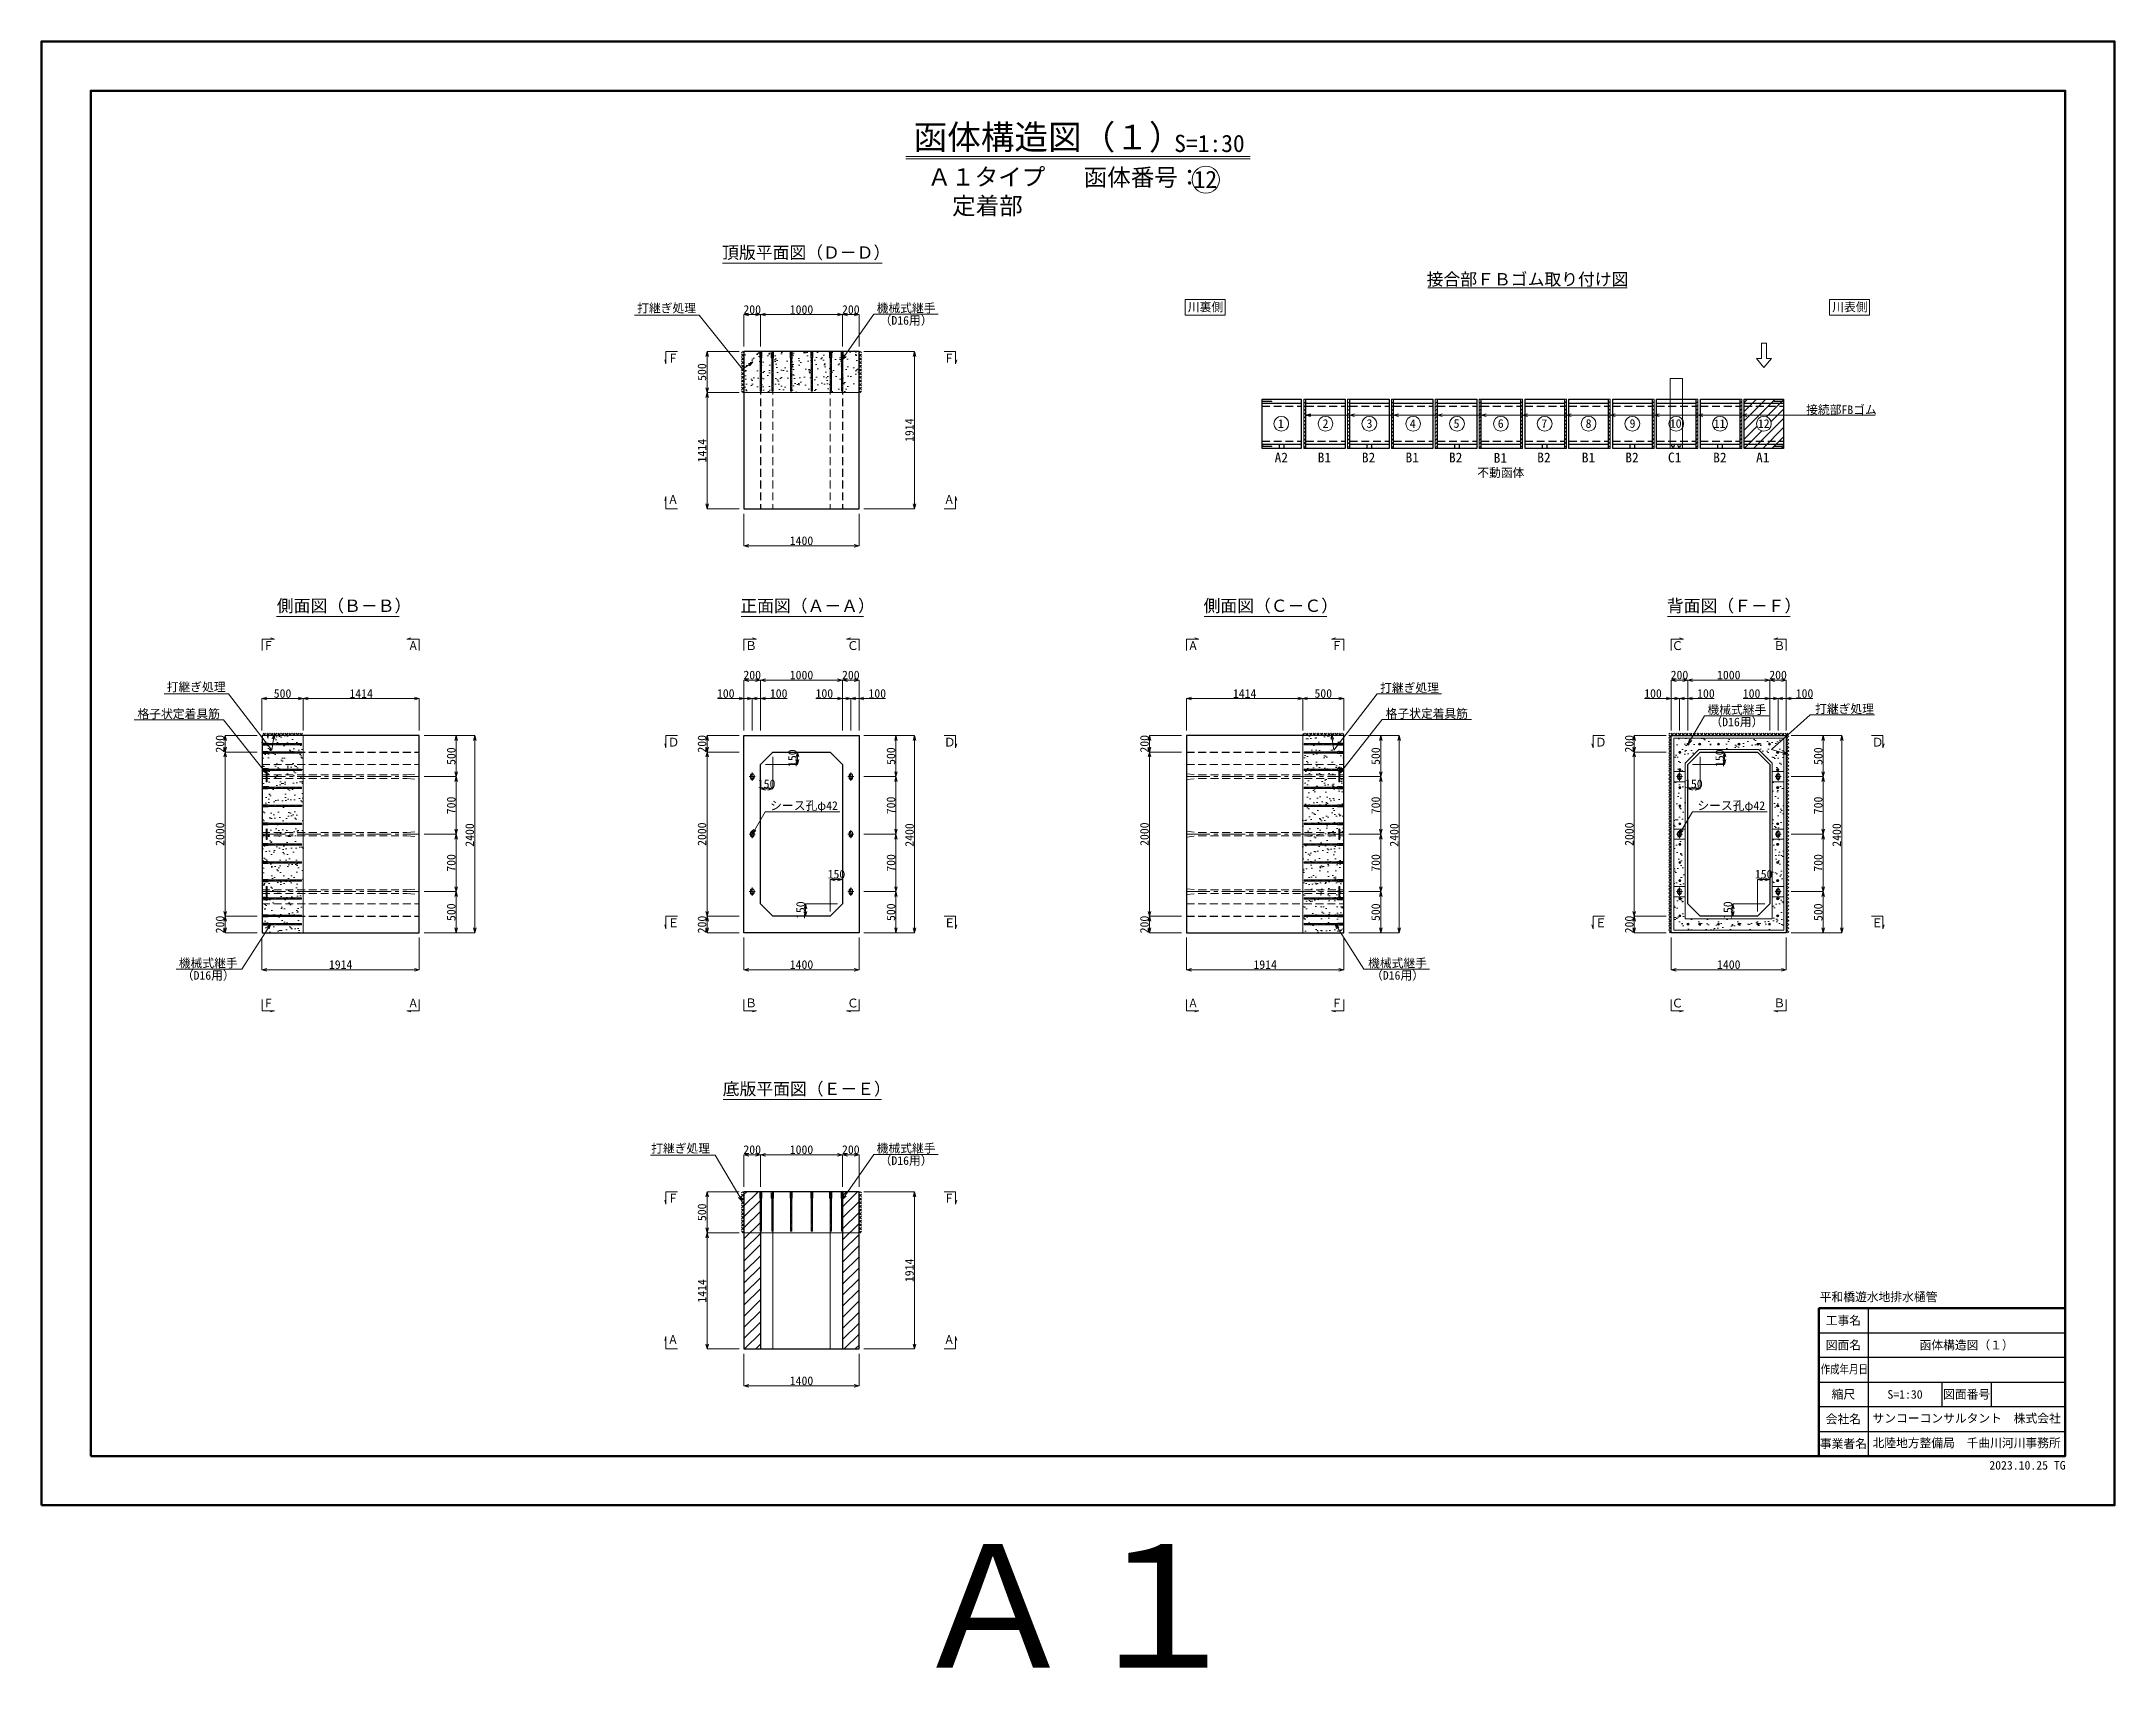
# Model space of a CAD drawing. Header units: millimetres. Extents: x 0 to 126150, y -2000 to 17820.
# Drawn here: x 0 to 25230, y -1975 to 17820 of the extents above; entities that cross this region are included whole.
import ezdxf
from ezdxf import colors
from ezdxf.entities.mleader import LeaderData, LeaderLine
from ezdxf.enums import TextEntityAlignment as Align
from ezdxf.math import Vec2, Vec3

# ---------------------------------------------------------------- set-up
doc = ezdxf.new("R2010")
doc.units = ezdxf.units.MM
doc.header["$LTSCALE"] = 30
doc.linetypes.add('CENTER2', pattern=[28.575, 19.05, -3.175, 3.175, -3.175])
doc.linetypes.add('HIDDEN2', pattern=[4.7625, 3.175, -1.5875])
for name, color, linetype, lineweight in [('0その他', 7, 'Continuous', 13), ('0タイトル', 7, 'Continuous', 13), ('0中心線', 7, 'CENTER2', 5), ('0寸法', 7, 'Continuous', 5), ('0文字', 41, 'Continuous', 5), ('1Pca-BOX', 3, 'Continuous', 25), ('1アンカーボルト孔', 30, 'Continuous', 13), ('1グラウトホール', 1, 'HIDDEN2', 25), ('1シース・トランペットシース', 4, 'HIDDEN2', 13), ('1打継ぎ処理', 8, 'Continuous', 9), ('1格子状定着具筋', 240, 'Continuous', 9), ('2現場打ち・増しコン', 1, 'HIDDEN2', 13), ('3FBゴム', 181, 'Continuous', 13), ('3機械式継手', 220, 'Continuous', 13), ('D-TTL', 2, 'Continuous', 50), ('D-TTL-FRAM', 7, 'Continuous', 50), ('D-TTL-LINE', 7, 'Continuous', 25), ('D-TTL-TXT', 7, 'Continuous', 25)]:
    doc.layers.add(name, color=color, linetype=linetype, lineweight=lineweight)
doc.layers.add('D-WORK作業ﾚｲﾔ', color=9, linetype='Continuous', lineweight=5, plot=False)
doc.styles.get("Standard").update_dxf_attribs({"font": 'MS Gothic.ttf'})
doc.styles.add('寸法文字', font='MS Gothic.ttf')
doc.dimstyles.new('1／30', dxfattribs={"dimscale": 30, "dimtxt": 3.5, "dimasz": 2, "dimexe": 0, "dimexo": 2, "dimgap": 0.3, "dimtad": 1, "dimdec": 0, "dimzin": 1, "dimdsep": 46, "dimtxsty": '寸法文字', "dimblk": 'OPEN30', "dimcen": 2.5, "dimclrd": 256, "dimclre": 256, "dimclrt": 256, "dimadec": 0, "dimazin": 0, "dimtfac": 1, "dimtdec": 0, "dimtmove": 0, "dimatfit": 3, "dimldrblk": 'OPEN30', "dimfxl": 1, "dimlwd": -1, "dimlwe": -1, "dimarcsym": 0})

msp = doc.modelspace()

# ---------------------------------------------------------------- texts
msp.add_text('Ａ１', height=1500).set_placement((12615, -2425.2), align=Align.BOTTOM_CENTER)
at = {"layer": '0タイトル'}
for s, height, p in [('函体構造図（１）', 300, (10613.4, 16505)), ('S=1:30', 210, (13786.4, 16473.9))]:
    msp.add_text(s, height=height, dxfattribs=at).set_placement(p)
for s, height, p in [('Ａ１タイプ', 210, (11500.9, 16003.1)), ('定着部', 210, (11512.6, 15650.8)), ('頂版平面図（Ｄ－Ｄ）', 150, (9307.4, 15130.5)), ('側面図（Ｂ－Ｂ）', 150, (3682.9, 10830.5)), ('正面図（Ａ－Ａ）', 150, (9323.8, 10830.5)), ('側面図（Ｃ－Ｃ）', 150, (14961.8, 10830.5)), ('背面図（Ｆ－Ｆ）', 150, (20599.8, 10830.5)), ('底版平面図（Ｅ－Ｅ）', 150, (9314.3, 4949.5))]:
    msp.add_text(s, height=height, dxfattribs=at).set_placement(p, align=Align.BOTTOM_CENTER)
msp.add_text('函体番号：', height=210, dxfattribs=at).set_placement((12683.9, 15997.8), align=Align.BOTTOM_LEFT)
msp.add_text('12', height=210, dxfattribs=at).set_placement((14164.9, 16141.5), align=Align.MIDDLE_CENTER)
msp.add_text('接合部ＦＢゴム取り付け図', height=150, dxfattribs=at).set_placement((18086.3, 14850), align=Align.CENTER)
at = {"layer": '0文字', "style": '寸法文字'}
for s, p in [('川裏側', (13952.2, 14534.4)), ('川表側', (21794.6, 14534.4)), ('Ｂ', (8564.5, 10411.4)), ('Ｃ', (9803.7, 10411.4)), ('Ｃ', (19839.2, 10411.4)), ('Ｂ', (21078.4, 10411.4)), ('Ｄ', (7621.8, 9236.4)), ('Ｄ', (10982.4, 9236.4)), ('Ｄ', (18906.8, 9236.4)), ('Ｄ', (22275.8, 9236.4)), ('Ｅ', (7621.8, 7036.4)), ('Ｅ', (10982.4, 7036.4)), ('Ｅ', (18906.8, 7036.4)), ('Ｅ', (22270.1, 7036.4)), ('Ｂ', (8564.5, 6062.4)), ('Ｃ', (9803.7, 6060.3)), ('Ｃ', (19839.2, 6060.3)), ('Ｂ', (21078.4, 6062.4))]:
    msp.add_text(s, height=105, dxfattribs=at).set_placement(p)
at = {"layer": '0文字', "width": 0.9}
for s, p in [('Ｆ', (7621.8, 13911.4)), ('Ｆ', (10982.4, 13911.4)), ('Ａ', (7621.8, 12191)), ('Ａ', (10982.4, 12191)), ('Ｆ', (2697.8, 10411.4)), ('Ａ', (4459.9, 10411.4)), ('Ａ', (13951, 10411.4)), ('Ｆ', (15701.6, 10411.4)), ('Ｆ', (2697.8, 6060.3)), ('Ａ', (4459.9, 6060.3)), ('Ａ', (13951, 6060.3)), ('Ｆ', (15701.6, 6060.3)), ('Ｆ', (7621.8, 3683.8)), ('Ｆ', (10982.4, 3683.8)), ('Ａ', (7621.8, 1963.3)), ('Ａ', (10982.4, 1963.3))]:
    msp.add_text(s, height=105, dxfattribs=at).set_placement(p)
at = {"layer": '0文字', "style": '寸法文字'}
for s, insert, char_height, attachment_point in [('接続部FBゴム', (21906.4, 13271.5), 105, 8), ('1', (15083.1, 13168.2), 105, 5), ('2', (15627.5, 13168.2), 105, 5), ('3', (16162.5, 13168.2), 105, 5), ('4', (16688.6, 13168.2), 105, 5), ('5', (17222.1, 13168.2), 105, 5), ('6', (17759.5, 13168.2), 105, 5), ('7', (18289.1, 13168.2), 105, 5), ('8', (18828.5, 13168.2), 105, 5), ('9', (19363.5, 13168.2), 105, 5), ('10', (19889.6, 13168.2), 105, 5), ('11', (20423.1, 13168.2), 105, 5), ('12', (20960.5, 13168.2), 105, 5), ('A2', (15089.2, 12754.8), 120, 5), ('B1', (15613.4, 12754.8), 120, 5), ('B2', (16151.1, 12754.8), 120, 5), ('B1', (16682.8, 12754.8), 120, 5), ('B2', (17211, 12754.8), 120, 5), ('不動函体', (17760.7, 12562.8), 105, 5), ('B1', (17755.1, 12751.1), 120, 5), ('B2', (18285.6, 12754.8), 120, 5), ('B1', (18827.8, 12754.8), 120, 5), ('B2', (19357.3, 12754.8), 120, 5), ('C1', (19876.6, 12754.8), 120, 5), ('B2', (20426.7, 12754.8), 120, 5), ('A1', (20949, 12754.8), 120, 5)]:
    msp.add_mtext(s, dxfattribs=dict(at, insert=insert, char_height=char_height, attachment_point=attachment_point))
at = {"layer": 'D-TTL-TXT', "style": '寸法文字'}
msp.add_text('平和橋遊水地排水樋管', height=105, dxfattribs=at).set_placement((21641.9, 2452.7), align=Align.BOTTOM_LEFT)
for s, p in [('工事名', (21930, 2250)), ('函体構造図（１）', (23430, 1950)), ('図面名', (21930, 1950)), ('縮尺', (21930, 1350)), ('S=1:30', (22680, 1350)), ('図面番号', (23430, 1350)), ('会社名', (21930, 1050)), ('事業者名', (21930, 750))]:
    msp.add_text(s, height=105, dxfattribs=at).set_placement(p, align=Align.MIDDLE_CENTER)
at = {"layer": 'D-TTL-TXT', "style": '寸法文字', "width": 0.84179}
msp.add_text('作成年月日', height=105, dxfattribs=at).set_placement((21654.2, 1604), (22228.5, 1604), align=Align.FIT)
at = {"layer": 'D-TTL-TXT', "color": 7, "style": '寸法文字'}
for s, p in [('サンコーコンサルタント\u3000株式会社', (23430, 1058.6)), ('北陸地方整備局  千曲川河川事務所', (23430, 758.6))]:
    msp.add_text(s, height=105, dxfattribs=at).set_placement(p, align=Align.MIDDLE_CENTER)
at = {"layer": 'Defpoints', "style": '寸法文字'}
msp.add_text('2023.10.25 TG', height=105, dxfattribs=at).set_placement((24634.5, 434.4), align=Align.RIGHT)

# ---------------------------------------------------------------- blocks, each defined once
blk = doc.blocks.new('_Open30')
at = {"color": 0, "linetype": 'ByBlock', "lineweight": -2}
for p, q in [((-1, 0.27), (0, 0)), ((0, 0), (-1, -0.27)), ((0, 0), (-1, 0))]:
    blk.add_line(p, q, dxfattribs=at)
blk = doc.blocks.new('*D154')
at = {"layer": '0寸法', "transparency": 16777216}
for p, q in [((10010, 14045), (10625, 14045)), ((10625, 12191), (10625, 13985)), ((10010, 12131), (10625, 12131))]:
    blk.add_line(p, q, dxfattribs=at)
at = {"layer": 'Defpoints', "color": 0, "transparency": 16777216}
for p in [(9950, 14045), (10625, 14045), (9950, 12131)]:
    blk.add_point(p, dxfattribs=at)
at = {"layer": '0寸法', "transparency": 16777216, "xscale": 60, "yscale": 60, "zscale": 60}
for p, rotation in [((10625, 14045), 90), ((10625, 12131), 270)]:
    blk.add_blockref('_Open30', p, dxfattribs=dict(at, rotation=rotation))
at = {"layer": '0寸法', "transparency": 16777216, "insert": (10564, 13088), "char_height": 105, "attachment_point": 5, "rotation": 90, "style": '寸法文字'}
blk.add_mtext('1914', dxfattribs=at)
blk = doc.blocks.new('*D155')
at = {"layer": '0寸法', "transparency": 16777216}
for p, q in [((8550, 14105), (8550, 14495)), ((8610, 14495), (8690, 14495)), ((8750, 14105), (8750, 14495))]:
    blk.add_line(p, q, dxfattribs=at)
at = {"layer": 'Defpoints', "color": 0, "transparency": 16777216}
for p in [(8750, 14495), (8550, 14045), (8750, 14045)]:
    blk.add_point(p, dxfattribs=at)
at = {"layer": '0寸法', "transparency": 16777216, "xscale": 60, "yscale": 60, "zscale": 60, "rotation": 180}
blk.add_blockref('_Open30', (8550, 14495), dxfattribs=at)
at = {"layer": '0寸法', "transparency": 16777216, "xscale": 60, "yscale": 60, "zscale": 60}
blk.add_blockref('_Open30', (8750, 14495), dxfattribs=at)
at = {"layer": '0寸法', "transparency": 16777216, "insert": (8650, 14556), "char_height": 105, "attachment_point": 5, "style": '寸法文字'}
blk.add_mtext('200', dxfattribs=at)
blk = doc.blocks.new('*D156')
at = {"layer": '0寸法', "transparency": 16777216}
for p, q in [((8750, 14105), (8750, 14495)), ((8810, 14495), (9690, 14495)), ((9750, 14105), (9750, 14495))]:
    blk.add_line(p, q, dxfattribs=at)
at = {"layer": 'Defpoints', "color": 0, "transparency": 16777216}
for p in [(9750, 14495), (8750, 14045), (9750, 14045)]:
    blk.add_point(p, dxfattribs=at)
at = {"layer": '0寸法', "transparency": 16777216, "xscale": 60, "yscale": 60, "zscale": 60, "rotation": 180}
blk.add_blockref('_Open30', (8750, 14495), dxfattribs=at)
at = {"layer": '0寸法', "transparency": 16777216, "xscale": 60, "yscale": 60, "zscale": 60}
blk.add_blockref('_Open30', (9750, 14495), dxfattribs=at)
at = {"layer": '0寸法', "transparency": 16777216, "insert": (9250, 14556), "char_height": 105, "attachment_point": 5, "style": '寸法文字'}
blk.add_mtext('1000', dxfattribs=at)
blk = doc.blocks.new('*D157')
at = {"layer": '0寸法', "transparency": 16777216}
for p, q in [((9750, 14105), (9750, 14495)), ((9810, 14495), (9890, 14495)), ((9950, 14105), (9950, 14495))]:
    blk.add_line(p, q, dxfattribs=at)
at = {"layer": 'Defpoints', "color": 0, "transparency": 16777216}
for p in [(9950, 14495), (9750, 14045), (9950, 14045)]:
    blk.add_point(p, dxfattribs=at)
at = {"layer": '0寸法', "transparency": 16777216, "xscale": 60, "yscale": 60, "zscale": 60, "rotation": 180}
blk.add_blockref('_Open30', (9750, 14495), dxfattribs=at)
at = {"layer": '0寸法', "transparency": 16777216, "xscale": 60, "yscale": 60, "zscale": 60}
blk.add_blockref('_Open30', (9950, 14495), dxfattribs=at)
at = {"layer": '0寸法', "transparency": 16777216, "insert": (9850, 14556), "char_height": 105, "attachment_point": 5, "style": '寸法文字'}
blk.add_mtext('200', dxfattribs=at)
blk = doc.blocks.new('*D158')
at = {"layer": '0寸法', "transparency": 16777216}
for p, q in [((8550, 12071), (8550, 11681)), ((9950, 12071), (9950, 11681)), ((8610, 11681), (9890, 11681))]:
    blk.add_line(p, q, dxfattribs=at)
at = {"layer": 'Defpoints', "color": 0, "transparency": 16777216}
for p in [(8550, 12131), (9950, 12131), (9950, 11681)]:
    blk.add_point(p, dxfattribs=at)
at = {"layer": '0寸法', "transparency": 16777216, "xscale": 60, "yscale": 60, "zscale": 60, "rotation": 180}
blk.add_blockref('_Open30', (8550, 11681), dxfattribs=at)
at = {"layer": '0寸法', "transparency": 16777216, "xscale": 60, "yscale": 60, "zscale": 60}
blk.add_blockref('_Open30', (9950, 11681), dxfattribs=at)
at = {"layer": '0寸法', "transparency": 16777216, "insert": (9250, 11742), "char_height": 105, "attachment_point": 5, "style": '寸法文字'}
blk.add_mtext('1400', dxfattribs=at)
blk = doc.blocks.new('機械式継手1')
at = {"layer": '0中心線', "linetype": 'ByBlock', "ltscale": 0.1}
blk.add_line((0, -26), (120, -26), dxfattribs=at)
at = {"layer": '3機械式継手'}
for p, q in [((0, -23), (0, -29)), ((0, -23), (0, -29)), ((4, -23), (0, -23)), ((4, -29), (0, -29)), ((4, -23), (5, -23)), ((19, -23), (5, -23)), ((4, -29), (5, -30)), ((19, -30), (5, -30)), ((19, -30), (19, -23)), ((19, -24), (120, -24)), ((19, -28), (120, -28)), ((120, -28), (120, -24))]:
    blk.add_line(p, q, dxfattribs=at)
at = {"layer": '3機械式継手', "linetype": 'HIDDEN2', "ltscale": 0.6}
for p, q in [((19, -24), (0, -24)), ((19, -28), (0, -28)), ((5, -28), (5, -24)), ((8, -28), (8, -24))]:
    blk.add_line(p, q, dxfattribs=at)
blk = doc.blocks.new('機械式継手2')
at = {"layer": '0中心線', "linetype": 'ByBlock', "ltscale": 0.1}
blk.add_line((0, 26), (120, 26), dxfattribs=at)
at = {"layer": '3機械式継手'}
for p, q in [((0, 29), (0, 23)), ((0, 29), (0, 23)), ((4, 29), (0, 29)), ((4, 23), (0, 23)), ((4, 29), (5, 30)), ((19, 30), (5, 30)), ((19, 23), (5, 23)), ((4, 23), (5, 23)), ((19, 23), (19, 30)), ((19, 28), (120, 28)), ((19, 24), (120, 24)), ((120, 24), (120, 28))]:
    blk.add_line(p, q, dxfattribs=at)
at = {"layer": '3機械式継手', "linetype": 'HIDDEN2', "ltscale": 0.6}
for p, q in [((19, 28), (0, 28)), ((19, 24), (0, 24)), ((5, 24), (5, 28)), ((8, 24), (8, 28))]:
    blk.add_line(p, q, dxfattribs=at)
blk = doc.blocks.new('*D159')
at = {"layer": '0寸法', "transparency": 16777216}
for p, q in [((10010, 3817), (10625, 3817)), ((10625, 1963), (10625, 3757)), ((10010, 1903), (10625, 1903))]:
    blk.add_line(p, q, dxfattribs=at)
at = {"layer": 'Defpoints', "color": 0, "transparency": 16777216}
for p in [(9950, 3817), (10625, 3817), (9950, 1903)]:
    blk.add_point(p, dxfattribs=at)
at = {"layer": '0寸法', "transparency": 16777216, "xscale": 60, "yscale": 60, "zscale": 60}
for p, rotation in [((10625, 3817), 90), ((10625, 1903), 270)]:
    blk.add_blockref('_Open30', p, dxfattribs=dict(at, rotation=rotation))
at = {"layer": '0寸法', "transparency": 16777216, "insert": (10564, 2860), "char_height": 105, "attachment_point": 5, "rotation": 90, "style": '寸法文字'}
blk.add_mtext('1914', dxfattribs=at)
blk = doc.blocks.new('*D160')
at = {"layer": '0寸法', "transparency": 16777216}
for p, q in [((8550, 3877), (8550, 4267)), ((8610, 4267), (8690, 4267)), ((8750, 3877), (8750, 4267))]:
    blk.add_line(p, q, dxfattribs=at)
at = {"layer": 'Defpoints', "color": 0, "transparency": 16777216}
for p in [(8750, 4267), (8550, 3817), (8750, 3817)]:
    blk.add_point(p, dxfattribs=at)
at = {"layer": '0寸法', "transparency": 16777216, "xscale": 60, "yscale": 60, "zscale": 60, "rotation": 180}
blk.add_blockref('_Open30', (8550, 4267), dxfattribs=at)
at = {"layer": '0寸法', "transparency": 16777216, "xscale": 60, "yscale": 60, "zscale": 60}
blk.add_blockref('_Open30', (8750, 4267), dxfattribs=at)
at = {"layer": '0寸法', "transparency": 16777216, "insert": (8650, 4329), "char_height": 105, "attachment_point": 5, "style": '寸法文字'}
blk.add_mtext('200', dxfattribs=at)
blk = doc.blocks.new('*D161')
at = {"layer": '0寸法', "transparency": 16777216}
for p, q in [((8750, 3877), (8750, 4267)), ((8810, 4267), (9690, 4267)), ((9750, 3877), (9750, 4267))]:
    blk.add_line(p, q, dxfattribs=at)
at = {"layer": 'Defpoints', "color": 0, "transparency": 16777216}
for p in [(9750, 4267), (8750, 3817), (9750, 3817)]:
    blk.add_point(p, dxfattribs=at)
at = {"layer": '0寸法', "transparency": 16777216, "xscale": 60, "yscale": 60, "zscale": 60, "rotation": 180}
blk.add_blockref('_Open30', (8750, 4267), dxfattribs=at)
at = {"layer": '0寸法', "transparency": 16777216, "xscale": 60, "yscale": 60, "zscale": 60}
blk.add_blockref('_Open30', (9750, 4267), dxfattribs=at)
at = {"layer": '0寸法', "transparency": 16777216, "insert": (9250, 4329), "char_height": 105, "attachment_point": 5, "style": '寸法文字'}
blk.add_mtext('1000', dxfattribs=at)
blk = doc.blocks.new('*D162')
at = {"layer": '0寸法', "transparency": 16777216}
for p, q in [((9750, 3877), (9750, 4267)), ((9810, 4267), (9890, 4267)), ((9950, 3877), (9950, 4267))]:
    blk.add_line(p, q, dxfattribs=at)
at = {"layer": 'Defpoints', "color": 0, "transparency": 16777216}
for p in [(9950, 4267), (9750, 3817), (9950, 3817)]:
    blk.add_point(p, dxfattribs=at)
at = {"layer": '0寸法', "transparency": 16777216, "xscale": 60, "yscale": 60, "zscale": 60, "rotation": 180}
blk.add_blockref('_Open30', (9750, 4267), dxfattribs=at)
at = {"layer": '0寸法', "transparency": 16777216, "xscale": 60, "yscale": 60, "zscale": 60}
blk.add_blockref('_Open30', (9950, 4267), dxfattribs=at)
at = {"layer": '0寸法', "transparency": 16777216, "insert": (9850, 4329), "char_height": 105, "attachment_point": 5, "style": '寸法文字'}
blk.add_mtext('200', dxfattribs=at)
blk = doc.blocks.new('*D163')
at = {"layer": '0寸法', "transparency": 16777216}
for p, q in [((8550, 1843), (8550, 1453)), ((9950, 1843), (9950, 1453)), ((8610, 1453), (9890, 1453))]:
    blk.add_line(p, q, dxfattribs=at)
at = {"layer": 'Defpoints', "color": 0, "transparency": 16777216}
for p in [(8550, 1903), (9950, 1903), (9950, 1453)]:
    blk.add_point(p, dxfattribs=at)
at = {"layer": '0寸法', "transparency": 16777216, "xscale": 60, "yscale": 60, "zscale": 60, "rotation": 180}
blk.add_blockref('_Open30', (8550, 1453), dxfattribs=at)
at = {"layer": '0寸法', "transparency": 16777216, "xscale": 60, "yscale": 60, "zscale": 60}
blk.add_blockref('_Open30', (9950, 1453), dxfattribs=at)
at = {"layer": '0寸法', "transparency": 16777216, "insert": (9250, 1515), "char_height": 105, "attachment_point": 5, "style": '寸法文字'}
blk.add_mtext('1400', dxfattribs=at)
blk = doc.blocks.new('*D150')
at = {"layer": '0寸法', "transparency": 16777216}
for p, q in [((2624, 9370), (2234, 9370)), ((2234, 9310), (2234, 9230)), ((2624, 9170), (2234, 9170))]:
    blk.add_line(p, q, dxfattribs=at)
at = {"layer": 'Defpoints', "color": 0, "transparency": 16777216}
for p in [(2684, 9370), (2234, 9170), (2684, 9170)]:
    blk.add_point(p, dxfattribs=at)
at = {"layer": '0寸法', "transparency": 16777216, "xscale": 60, "yscale": 60, "zscale": 60}
for p, rotation in [((2234, 9370), 90), ((2234, 9170), 270)]:
    blk.add_blockref('_Open30', p, dxfattribs=dict(at, rotation=rotation))
at = {"layer": '0寸法', "transparency": 16777216, "insert": (2173, 9270), "char_height": 105, "attachment_point": 5, "rotation": 90, "style": '寸法文字'}
blk.add_mtext('200', dxfattribs=at)
blk = doc.blocks.new('*D151')
at = {"layer": '0寸法', "transparency": 16777216}
for p, q in [((2624, 9170), (2234, 9170)), ((2234, 9110), (2234, 7230)), ((2624, 7170), (2234, 7170))]:
    blk.add_line(p, q, dxfattribs=at)
at = {"layer": 'Defpoints', "color": 0, "transparency": 16777216}
for p in [(2684, 9170), (2234, 7170), (2684, 7170)]:
    blk.add_point(p, dxfattribs=at)
at = {"layer": '0寸法', "transparency": 16777216, "xscale": 60, "yscale": 60, "zscale": 60}
for p, rotation in [((2234, 9170), 90), ((2234, 7170), 270)]:
    blk.add_blockref('_Open30', p, dxfattribs=dict(at, rotation=rotation))
at = {"layer": '0寸法', "transparency": 16777216, "insert": (2173, 8170), "char_height": 105, "attachment_point": 5, "rotation": 90, "style": '寸法文字'}
blk.add_mtext('2000', dxfattribs=at)
blk = doc.blocks.new('*D152')
at = {"layer": '0寸法', "transparency": 16777216}
for p, q in [((2624, 7170), (2234, 7170)), ((2234, 7110), (2234, 7030)), ((2624, 6970), (2234, 6970))]:
    blk.add_line(p, q, dxfattribs=at)
at = {"layer": 'Defpoints', "color": 0, "transparency": 16777216}
for p in [(2684, 7170), (2234, 6970), (2684, 6970)]:
    blk.add_point(p, dxfattribs=at)
at = {"layer": '0寸法', "transparency": 16777216, "xscale": 60, "yscale": 60, "zscale": 60}
for p, rotation in [((2234, 7170), 90), ((2234, 6970), 270)]:
    blk.add_blockref('_Open30', p, dxfattribs=dict(at, rotation=rotation))
at = {"layer": '0寸法', "transparency": 16777216, "insert": (2173, 7070), "char_height": 105, "attachment_point": 5, "rotation": 90, "style": '寸法文字'}
blk.add_mtext('200', dxfattribs=at)
blk = doc.blocks.new('*D153')
at = {"layer": '0寸法', "transparency": 16777216}
for p, q in [((2684, 6910), (2684, 6520)), ((4598, 6910), (4598, 6520)), ((2744, 6520), (4538, 6520))]:
    blk.add_line(p, q, dxfattribs=at)
at = {"layer": 'Defpoints', "color": 0, "transparency": 16777216}
for p in [(2684, 6970), (4598, 6970), (4598, 6520)]:
    blk.add_point(p, dxfattribs=at)
at = {"layer": '0寸法', "transparency": 16777216, "xscale": 60, "yscale": 60, "zscale": 60, "rotation": 180}
blk.add_blockref('_Open30', (2684, 6520), dxfattribs=at)
at = {"layer": '0寸法', "transparency": 16777216, "xscale": 60, "yscale": 60, "zscale": 60}
blk.add_blockref('_Open30', (4598, 6520), dxfattribs=at)
at = {"layer": '0寸法', "transparency": 16777216, "insert": (3641, 6582), "char_height": 105, "attachment_point": 5, "style": '寸法文字'}
blk.add_mtext('1914', dxfattribs=at)
blk = doc.blocks.new('*D164')
at = {"layer": '0寸法', "transparency": 16777216}
for p, q in [((21295, 9370), (21910, 9370)), ((21910, 9310), (21910, 7030)), ((21295, 6970), (21910, 6970))]:
    blk.add_line(p, q, dxfattribs=at)
at = {"layer": 'Defpoints', "color": 0, "transparency": 16777216}
for p in [(21235, 9370), (21235, 6970), (21910, 6970)]:
    blk.add_point(p, dxfattribs=at)
at = {"layer": '0寸法', "transparency": 16777216, "xscale": 60, "yscale": 60, "zscale": 60}
for p, rotation in [((21910, 9370), 90), ((21910, 6970), 270)]:
    blk.add_blockref('_Open30', p, dxfattribs=dict(at, rotation=rotation))
at = {"layer": '0寸法', "transparency": 16777216, "insert": (21849, 8160), "char_height": 105, "attachment_point": 5, "rotation": 90, "style": '寸法文字'}
blk.add_mtext('2400', dxfattribs=at)
blk = doc.blocks.new('*D165')
at = {"layer": '0寸法', "transparency": 16777216}
for p, q in [((19775, 9370), (19385, 9370)), ((19385, 9310), (19385, 9230)), ((19775, 9170), (19385, 9170))]:
    blk.add_line(p, q, dxfattribs=at)
at = {"layer": 'Defpoints', "color": 0, "transparency": 16777216}
for p in [(19835, 9370), (19385, 9170), (19835, 9170)]:
    blk.add_point(p, dxfattribs=at)
at = {"layer": '0寸法', "transparency": 16777216, "xscale": 60, "yscale": 60, "zscale": 60}
for p, rotation in [((19385, 9370), 90), ((19385, 9170), 270)]:
    blk.add_blockref('_Open30', p, dxfattribs=dict(at, rotation=rotation))
at = {"layer": '0寸法', "transparency": 16777216, "insert": (19324, 9270), "char_height": 105, "attachment_point": 5, "rotation": 90, "style": '寸法文字'}
blk.add_mtext('200', dxfattribs=at)
blk = doc.blocks.new('*D166')
at = {"layer": '0寸法', "transparency": 16777216}
for p, q in [((19775, 9170), (19385, 9170)), ((19385, 9110), (19385, 7230)), ((19775, 7170), (19385, 7170))]:
    blk.add_line(p, q, dxfattribs=at)
at = {"layer": 'Defpoints', "color": 0, "transparency": 16777216}
for p in [(19835, 9170), (19385, 7170), (19835, 7170)]:
    blk.add_point(p, dxfattribs=at)
at = {"layer": '0寸法', "transparency": 16777216, "xscale": 60, "yscale": 60, "zscale": 60}
for p, rotation in [((19385, 9170), 90), ((19385, 7170), 270)]:
    blk.add_blockref('_Open30', p, dxfattribs=dict(at, rotation=rotation))
at = {"layer": '0寸法', "transparency": 16777216, "insert": (19324, 8170), "char_height": 105, "attachment_point": 5, "rotation": 90, "style": '寸法文字'}
blk.add_mtext('2000', dxfattribs=at)
blk = doc.blocks.new('*D167')
at = {"layer": '0寸法', "transparency": 16777216}
for p, q in [((19775, 7170), (19385, 7170)), ((19385, 7110), (19385, 7030)), ((19775, 6970), (19385, 6970))]:
    blk.add_line(p, q, dxfattribs=at)
at = {"layer": 'Defpoints', "color": 0, "transparency": 16777216}
for p in [(19835, 7170), (19385, 6970), (19835, 6970)]:
    blk.add_point(p, dxfattribs=at)
at = {"layer": '0寸法', "transparency": 16777216, "xscale": 60, "yscale": 60, "zscale": 60}
for p, rotation in [((19385, 7170), 90), ((19385, 6970), 270)]:
    blk.add_blockref('_Open30', p, dxfattribs=dict(at, rotation=rotation))
at = {"layer": '0寸法', "transparency": 16777216, "insert": (19324, 7070), "char_height": 105, "attachment_point": 5, "rotation": 90, "style": '寸法文字'}
blk.add_mtext('200', dxfattribs=at)
blk = doc.blocks.new('*D168')
at = {"layer": '0寸法', "transparency": 16777216}
for p, q in [((21035, 9430), (21035, 10045)), ((21175, 10045), (21095, 10045)), ((21235, 9430), (21235, 10045))]:
    blk.add_line(p, q, dxfattribs=at)
at = {"layer": 'Defpoints', "color": 0, "transparency": 16777216}
for p in [(21035, 10045), (21035, 9370), (21235, 9370)]:
    blk.add_point(p, dxfattribs=at)
at = {"layer": '0寸法', "transparency": 16777216, "xscale": 60, "yscale": 60, "zscale": 60, "rotation": 180}
blk.add_blockref('_Open30', (21035, 10045), dxfattribs=at)
at = {"layer": '0寸法', "transparency": 16777216, "xscale": 60, "yscale": 60, "zscale": 60}
blk.add_blockref('_Open30', (21235, 10045), dxfattribs=at)
at = {"layer": '0寸法', "transparency": 16777216, "insert": (21135, 10107), "char_height": 105, "attachment_point": 5, "style": '寸法文字'}
blk.add_mtext('200', dxfattribs=at)
blk = doc.blocks.new('*D169')
at = {"layer": '0寸法', "transparency": 16777216}
for p, q in [((20035, 9430), (20035, 10045)), ((20975, 10045), (20095, 10045)), ((21035, 9430), (21035, 10045))]:
    blk.add_line(p, q, dxfattribs=at)
at = {"layer": 'Defpoints', "color": 0, "transparency": 16777216}
for p in [(20035, 10045), (20035, 9370), (21035, 9370)]:
    blk.add_point(p, dxfattribs=at)
at = {"layer": '0寸法', "transparency": 16777216, "xscale": 60, "yscale": 60, "zscale": 60, "rotation": 180}
blk.add_blockref('_Open30', (20035, 10045), dxfattribs=at)
at = {"layer": '0寸法', "transparency": 16777216, "xscale": 60, "yscale": 60, "zscale": 60}
blk.add_blockref('_Open30', (21035, 10045), dxfattribs=at)
at = {"layer": '0寸法', "transparency": 16777216, "insert": (20535, 10107), "char_height": 105, "attachment_point": 5, "style": '寸法文字'}
blk.add_mtext('1000', dxfattribs=at)
blk = doc.blocks.new('*D170')
at = {"layer": '0寸法', "transparency": 16777216}
for p, q in [((19835, 9430), (19835, 10045)), ((19975, 10045), (19895, 10045)), ((20035, 9430), (20035, 10045))]:
    blk.add_line(p, q, dxfattribs=at)
at = {"layer": 'Defpoints', "color": 0, "transparency": 16777216}
for p in [(19835, 10045), (19835, 9370), (20035, 9370)]:
    blk.add_point(p, dxfattribs=at)
at = {"layer": '0寸法', "transparency": 16777216, "xscale": 60, "yscale": 60, "zscale": 60, "rotation": 180}
blk.add_blockref('_Open30', (19835, 10045), dxfattribs=at)
at = {"layer": '0寸法', "transparency": 16777216, "xscale": 60, "yscale": 60, "zscale": 60}
blk.add_blockref('_Open30', (20035, 10045), dxfattribs=at)
at = {"layer": '0寸法', "transparency": 16777216, "insert": (19935, 10107), "char_height": 105, "attachment_point": 5, "style": '寸法文字'}
blk.add_mtext('200', dxfattribs=at)
blk = doc.blocks.new('*D171')
at = {"layer": '0寸法', "transparency": 16777216}
for p, q in [((21075, 9820), (21015, 9820)), ((21135, 9430), (21135, 9820)), ((21135, 9820), (21235, 9820)), ((21235, 9430), (21235, 9820)), ((21295, 9820), (21559, 9820))]:
    blk.add_line(p, q, dxfattribs=at)
at = {"layer": 'Defpoints', "color": 0, "transparency": 16777216}
for p in [(21135, 9820), (21135, 9370), (21235, 9370)]:
    blk.add_point(p, dxfattribs=at)
at = {"layer": '0寸法', "transparency": 16777216, "xscale": 60, "yscale": 60, "zscale": 60}
blk.add_blockref('_Open30', (21135, 9820), dxfattribs=at)
at = {"layer": '0寸法', "transparency": 16777216, "xscale": 60, "yscale": 60, "zscale": 60, "rotation": 180}
blk.add_blockref('_Open30', (21235, 9820), dxfattribs=at)
at = {"layer": '0寸法', "transparency": 16777216, "insert": (21457, 9882), "char_height": 105, "attachment_point": 5, "style": '寸法文字'}
blk.add_mtext('100', dxfattribs=at)
blk = doc.blocks.new('*D172')
at = {"layer": '0寸法', "transparency": 16777216}
for p, q in [((20975, 9820), (20711, 9820)), ((21035, 9430), (21035, 9820)), ((21135, 9820), (21035, 9820)), ((21135, 9430), (21135, 9820)), ((21195, 9820), (21255, 9820))]:
    blk.add_line(p, q, dxfattribs=at)
at = {"layer": 'Defpoints', "color": 0, "transparency": 16777216}
for p in [(21035, 9820), (21035, 9370), (21135, 9370)]:
    blk.add_point(p, dxfattribs=at)
at = {"layer": '0寸法', "transparency": 16777216, "xscale": 60, "yscale": 60, "zscale": 60}
blk.add_blockref('_Open30', (21035, 9820), dxfattribs=at)
at = {"layer": '0寸法', "transparency": 16777216, "xscale": 60, "yscale": 60, "zscale": 60, "rotation": 180}
blk.add_blockref('_Open30', (21135, 9820), dxfattribs=at)
at = {"layer": '0寸法', "transparency": 16777216, "insert": (20813, 9882), "char_height": 105, "attachment_point": 5, "style": '寸法文字'}
blk.add_mtext('100', dxfattribs=at)
blk = doc.blocks.new('*D173')
at = {"layer": '0寸法', "transparency": 16777216}
for p, q in [((19775, 9820), (19511, 9820)), ((19835, 9430), (19835, 9820)), ((19935, 9820), (19835, 9820)), ((19935, 9430), (19935, 9820)), ((19995, 9820), (20055, 9820))]:
    blk.add_line(p, q, dxfattribs=at)
at = {"layer": 'Defpoints', "color": 0, "transparency": 16777216}
for p in [(19935, 9820), (19835, 9370), (19935, 9370)]:
    blk.add_point(p, dxfattribs=at)
at = {"layer": '0寸法', "transparency": 16777216, "xscale": 60, "yscale": 60, "zscale": 60}
blk.add_blockref('_Open30', (19835, 9820), dxfattribs=at)
at = {"layer": '0寸法', "transparency": 16777216, "xscale": 60, "yscale": 60, "zscale": 60, "rotation": 180}
blk.add_blockref('_Open30', (19935, 9820), dxfattribs=at)
at = {"layer": '0寸法', "transparency": 16777216, "insert": (19613, 9882), "char_height": 105, "attachment_point": 5, "style": '寸法文字'}
blk.add_mtext('100', dxfattribs=at)
blk = doc.blocks.new('*D174')
at = {"layer": '0寸法', "transparency": 16777216}
for p, q in [((19875, 9820), (19815, 9820)), ((19935, 9430), (19935, 9820)), ((19935, 9820), (20035, 9820)), ((20035, 9430), (20035, 9820)), ((20095, 9820), (20359, 9820))]:
    blk.add_line(p, q, dxfattribs=at)
at = {"layer": 'Defpoints', "color": 0, "transparency": 16777216}
for p in [(20035, 9820), (19935, 9370), (20035, 9370)]:
    blk.add_point(p, dxfattribs=at)
at = {"layer": '0寸法', "transparency": 16777216, "xscale": 60, "yscale": 60, "zscale": 60}
blk.add_blockref('_Open30', (19935, 9820), dxfattribs=at)
at = {"layer": '0寸法', "transparency": 16777216, "xscale": 60, "yscale": 60, "zscale": 60, "rotation": 180}
blk.add_blockref('_Open30', (20035, 9820), dxfattribs=at)
at = {"layer": '0寸法', "transparency": 16777216, "insert": (20257, 9882), "char_height": 105, "attachment_point": 5, "style": '寸法文字'}
blk.add_mtext('100', dxfattribs=at)
blk = doc.blocks.new('*D175')
at = {"layer": '0寸法', "transparency": 16777216}
for p, q in [((21295, 9370), (21685, 9370)), ((21685, 9310), (21685, 8930)), ((21295, 8870), (21685, 8870))]:
    blk.add_line(p, q, dxfattribs=at)
at = {"layer": 'Defpoints', "color": 0, "transparency": 16777216}
for p in [(21235, 9370), (21235, 8870), (21685, 8870)]:
    blk.add_point(p, dxfattribs=at)
at = {"layer": '0寸法', "transparency": 16777216, "xscale": 60, "yscale": 60, "zscale": 60}
for p, rotation in [((21685, 9370), 90), ((21685, 8870), 270)]:
    blk.add_blockref('_Open30', p, dxfattribs=dict(at, rotation=rotation))
at = {"layer": '0寸法', "transparency": 16777216, "insert": (21624, 9120), "char_height": 105, "attachment_point": 5, "rotation": 90, "style": '寸法文字'}
blk.add_mtext('500', dxfattribs=at)
blk = doc.blocks.new('*D176')
at = {"layer": '0寸法', "transparency": 16777216}
for p, q in [((21295, 8870), (21685, 8870)), ((21685, 8810), (21685, 8230)), ((21295, 8170), (21685, 8170))]:
    blk.add_line(p, q, dxfattribs=at)
at = {"layer": 'Defpoints', "color": 0, "transparency": 16777216}
for p in [(21235, 8870), (21235, 8170), (21685, 8170)]:
    blk.add_point(p, dxfattribs=at)
at = {"layer": '0寸法', "transparency": 16777216, "xscale": 60, "yscale": 60, "zscale": 60}
for p, rotation in [((21685, 8870), 90), ((21685, 8170), 270)]:
    blk.add_blockref('_Open30', p, dxfattribs=dict(at, rotation=rotation))
at = {"layer": '0寸法', "transparency": 16777216, "insert": (21624, 8520), "char_height": 105, "attachment_point": 5, "rotation": 90, "style": '寸法文字'}
blk.add_mtext('700', dxfattribs=at)
blk = doc.blocks.new('*D177')
at = {"layer": '0寸法', "transparency": 16777216}
for p, q in [((21295, 8170), (21685, 8170)), ((21685, 8110), (21685, 7530)), ((21295, 7470), (21685, 7470))]:
    blk.add_line(p, q, dxfattribs=at)
at = {"layer": 'Defpoints', "color": 0, "transparency": 16777216}
for p in [(21235, 8170), (21235, 7470), (21685, 7470)]:
    blk.add_point(p, dxfattribs=at)
at = {"layer": '0寸法', "transparency": 16777216, "xscale": 60, "yscale": 60, "zscale": 60}
for p, rotation in [((21685, 8170), 90), ((21685, 7470), 270)]:
    blk.add_blockref('_Open30', p, dxfattribs=dict(at, rotation=rotation))
at = {"layer": '0寸法', "transparency": 16777216, "insert": (21624, 7820), "char_height": 105, "attachment_point": 5, "rotation": 90, "style": '寸法文字'}
blk.add_mtext('700', dxfattribs=at)
blk = doc.blocks.new('*D178')
at = {"layer": '0寸法', "transparency": 16777216}
for p, q in [((19835, 6910), (19835, 6520)), ((21235, 6910), (21235, 6520)), ((19895, 6520), (21175, 6520))]:
    blk.add_line(p, q, dxfattribs=at)
at = {"layer": 'Defpoints', "color": 0, "transparency": 16777216}
for p in [(19835, 6970), (21235, 6970), (21235, 6520)]:
    blk.add_point(p, dxfattribs=at)
at = {"layer": '0寸法', "transparency": 16777216, "xscale": 60, "yscale": 60, "zscale": 60, "rotation": 180}
blk.add_blockref('_Open30', (19835, 6520), dxfattribs=at)
at = {"layer": '0寸法', "transparency": 16777216, "xscale": 60, "yscale": 60, "zscale": 60}
blk.add_blockref('_Open30', (21235, 6520), dxfattribs=at)
at = {"layer": '0寸法', "transparency": 16777216, "insert": (20535, 6582), "char_height": 105, "attachment_point": 5, "style": '寸法文字'}
blk.add_mtext('1400', dxfattribs=at)
blk = doc.blocks.new('*D179')
at = {"layer": '0寸法', "transparency": 16777216}
for p, q in [((20245, 9170), (20485, 9170)), ((20485, 9080), (20485, 9110)), ((20095, 9020), (20485, 9020))]:
    blk.add_line(p, q, dxfattribs=at)
at = {"layer": 'Defpoints', "color": 0, "transparency": 16777216}
for p in [(20185, 9170), (20485, 9170), (20035, 9020)]:
    blk.add_point(p, dxfattribs=at)
at = {"layer": '0寸法', "transparency": 16777216, "xscale": 60, "yscale": 60, "zscale": 60}
for p, rotation in [((20485, 9170), 90), ((20485, 9020), 270)]:
    blk.add_blockref('_Open30', p, dxfattribs=dict(at, rotation=rotation))
at = {"layer": '0寸法', "transparency": 16777216, "insert": (20424, 9095), "char_height": 105, "attachment_point": 5, "rotation": 90, "style": '寸法文字'}
blk.add_mtext('150', dxfattribs=at)
blk = doc.blocks.new('*D180')
at = {"layer": '0寸法', "transparency": 16777216}
for p, q in [((20185, 9110), (20185, 8720)), ((20035, 8960), (20035, 8720)), ((20095, 8720), (20125, 8720))]:
    blk.add_line(p, q, dxfattribs=at)
at = {"layer": 'Defpoints', "color": 0, "transparency": 16777216}
for p in [(20185, 9170), (20035, 9020), (20185, 8720)]:
    blk.add_point(p, dxfattribs=at)
at = {"layer": '0寸法', "transparency": 16777216, "xscale": 60, "yscale": 60, "zscale": 60, "rotation": 180}
blk.add_blockref('_Open30', (20035, 8720), dxfattribs=at)
at = {"layer": '0寸法', "transparency": 16777216, "xscale": 60, "yscale": 60, "zscale": 60}
blk.add_blockref('_Open30', (20185, 8720), dxfattribs=at)
at = {"layer": '0寸法', "transparency": 16777216, "insert": (20110, 8782), "char_height": 105, "attachment_point": 5, "style": '寸法文字'}
blk.add_mtext('150', dxfattribs=at)
blk = doc.blocks.new('*D181')
at = {"layer": '0寸法', "transparency": 16777216}
for p, q in [((20885, 7230), (20885, 7620)), ((20945, 7620), (20975, 7620)), ((21035, 7380), (21035, 7620))]:
    blk.add_line(p, q, dxfattribs=at)
at = {"layer": 'Defpoints', "color": 0, "transparency": 16777216}
for p in [(21035, 7620), (21035, 7320), (20885, 7170)]:
    blk.add_point(p, dxfattribs=at)
at = {"layer": '0寸法', "transparency": 16777216, "xscale": 60, "yscale": 60, "zscale": 60, "rotation": 180}
blk.add_blockref('_Open30', (20885, 7620), dxfattribs=at)
at = {"layer": '0寸法', "transparency": 16777216, "xscale": 60, "yscale": 60, "zscale": 60}
blk.add_blockref('_Open30', (21035, 7620), dxfattribs=at)
at = {"layer": '0寸法', "transparency": 16777216, "insert": (20960, 7682), "char_height": 105, "attachment_point": 5, "style": '寸法文字'}
blk.add_mtext('150', dxfattribs=at)
blk = doc.blocks.new('*D182')
at = {"layer": '0寸法', "transparency": 16777216}
for p, q in [((20975, 7320), (20585, 7320)), ((20585, 7230), (20585, 7260)), ((20825, 7170), (20585, 7170))]:
    blk.add_line(p, q, dxfattribs=at)
at = {"layer": 'Defpoints', "color": 0, "transparency": 16777216}
for p in [(20585, 7320), (21035, 7320), (20885, 7170)]:
    blk.add_point(p, dxfattribs=at)
at = {"layer": '0寸法', "transparency": 16777216, "xscale": 60, "yscale": 60, "zscale": 60}
for p, rotation in [((20585, 7320), 90), ((20585, 7170), 270)]:
    blk.add_blockref('_Open30', p, dxfattribs=dict(at, rotation=rotation))
at = {"layer": '0寸法', "transparency": 16777216, "insert": (20524, 7245), "char_height": 105, "attachment_point": 5, "rotation": 90, "style": '寸法文字'}
blk.add_mtext('150', dxfattribs=at)
blk = doc.blocks.new('*D183')
at = {"layer": '0寸法', "transparency": 16777216}
for p, q in [((21295, 7470), (21685, 7470)), ((21685, 7410), (21685, 7030)), ((21295, 6970), (21685, 6970))]:
    blk.add_line(p, q, dxfattribs=at)
at = {"layer": 'Defpoints', "color": 0, "transparency": 16777216}
for p in [(21235, 7470), (21235, 6970), (21685, 6970)]:
    blk.add_point(p, dxfattribs=at)
at = {"layer": '0寸法', "transparency": 16777216, "xscale": 60, "yscale": 60, "zscale": 60}
for p, rotation in [((21685, 7470), 90), ((21685, 6970), 270)]:
    blk.add_blockref('_Open30', p, dxfattribs=dict(at, rotation=rotation))
at = {"layer": '0寸法', "transparency": 16777216, "insert": (21624, 7220), "char_height": 105, "attachment_point": 5, "rotation": 90, "style": '寸法文字'}
blk.add_mtext('500', dxfattribs=at)
blk = doc.blocks.new('*D184')
at = {"layer": '0寸法', "transparency": 16777216}
for p, q in [((4658, 9370), (5273, 9370)), ((5273, 9310), (5273, 7030)), ((4658, 6970), (5273, 6970))]:
    blk.add_line(p, q, dxfattribs=at)
at = {"layer": 'Defpoints', "color": 0, "transparency": 16777216}
for p in [(4598, 9370), (4598, 6970), (5273, 6970)]:
    blk.add_point(p, dxfattribs=at)
at = {"layer": '0寸法', "transparency": 16777216, "xscale": 60, "yscale": 60, "zscale": 60}
for p, rotation in [((5273, 9370), 90), ((5273, 6970), 270)]:
    blk.add_blockref('_Open30', p, dxfattribs=dict(at, rotation=rotation))
at = {"layer": '0寸法', "transparency": 16777216, "insert": (5212, 8160), "char_height": 105, "attachment_point": 5, "rotation": 90, "style": '寸法文字'}
blk.add_mtext('2400', dxfattribs=at)
blk = doc.blocks.new('*D185')
at = {"layer": '0寸法', "transparency": 16777216}
for p, q in [((4658, 9370), (5048, 9370)), ((5048, 9310), (5048, 8930)), ((4658, 8870), (5048, 8870))]:
    blk.add_line(p, q, dxfattribs=at)
at = {"layer": 'Defpoints', "color": 0, "transparency": 16777216}
for p in [(4598, 9370), (4598, 8870), (5048, 8870)]:
    blk.add_point(p, dxfattribs=at)
at = {"layer": '0寸法', "transparency": 16777216, "xscale": 60, "yscale": 60, "zscale": 60}
for p, rotation in [((5048, 9370), 90), ((5048, 8870), 270)]:
    blk.add_blockref('_Open30', p, dxfattribs=dict(at, rotation=rotation))
at = {"layer": '0寸法', "transparency": 16777216, "insert": (4987, 9120), "char_height": 105, "attachment_point": 5, "rotation": 90, "style": '寸法文字'}
blk.add_mtext('500', dxfattribs=at)
blk = doc.blocks.new('*D186')
at = {"layer": '0寸法', "transparency": 16777216}
for p, q in [((4658, 8870), (5048, 8870)), ((5048, 8810), (5048, 8230)), ((4658, 8170), (5048, 8170))]:
    blk.add_line(p, q, dxfattribs=at)
at = {"layer": 'Defpoints', "color": 0, "transparency": 16777216}
for p in [(4598, 8870), (4598, 8170), (5048, 8170)]:
    blk.add_point(p, dxfattribs=at)
at = {"layer": '0寸法', "transparency": 16777216, "xscale": 60, "yscale": 60, "zscale": 60}
for p, rotation in [((5048, 8870), 90), ((5048, 8170), 270)]:
    blk.add_blockref('_Open30', p, dxfattribs=dict(at, rotation=rotation))
at = {"layer": '0寸法', "transparency": 16777216, "insert": (4987, 8520), "char_height": 105, "attachment_point": 5, "rotation": 90, "style": '寸法文字'}
blk.add_mtext('700', dxfattribs=at)
blk = doc.blocks.new('*D187')
at = {"layer": '0寸法', "transparency": 16777216}
for p, q in [((4658, 8170), (5048, 8170)), ((5048, 8110), (5048, 7530)), ((4658, 7470), (5048, 7470))]:
    blk.add_line(p, q, dxfattribs=at)
at = {"layer": 'Defpoints', "color": 0, "transparency": 16777216}
for p in [(4598, 8170), (4598, 7470), (5048, 7470)]:
    blk.add_point(p, dxfattribs=at)
at = {"layer": '0寸法', "transparency": 16777216, "xscale": 60, "yscale": 60, "zscale": 60}
for p, rotation in [((5048, 8170), 90), ((5048, 7470), 270)]:
    blk.add_blockref('_Open30', p, dxfattribs=dict(at, rotation=rotation))
at = {"layer": '0寸法', "transparency": 16777216, "insert": (4987, 7820), "char_height": 105, "attachment_point": 5, "rotation": 90, "style": '寸法文字'}
blk.add_mtext('700', dxfattribs=at)
blk = doc.blocks.new('*D188')
at = {"layer": '0寸法', "transparency": 16777216}
for p, q in [((4658, 7470), (5048, 7470)), ((5048, 7410), (5048, 7030)), ((4658, 6970), (5048, 6970))]:
    blk.add_line(p, q, dxfattribs=at)
at = {"layer": 'Defpoints', "color": 0, "transparency": 16777216}
for p in [(4598, 7470), (4598, 6970), (5048, 6970)]:
    blk.add_point(p, dxfattribs=at)
at = {"layer": '0寸法', "transparency": 16777216, "xscale": 60, "yscale": 60, "zscale": 60}
for p, rotation in [((5048, 7470), 90), ((5048, 6970), 270)]:
    blk.add_blockref('_Open30', p, dxfattribs=dict(at, rotation=rotation))
at = {"layer": '0寸法', "transparency": 16777216, "insert": (4987, 7220), "char_height": 105, "attachment_point": 5, "rotation": 90, "style": '寸法文字'}
blk.add_mtext('500', dxfattribs=at)
blk = doc.blocks.new('*D189')
at = {"layer": '0寸法', "transparency": 16777216}
for p, q in [((13876, 9370), (13486, 9370)), ((13486, 9310), (13486, 9230)), ((13876, 9170), (13486, 9170))]:
    blk.add_line(p, q, dxfattribs=at)
at = {"layer": 'Defpoints', "color": 0, "transparency": 16777216}
for p in [(13936, 9370), (13486, 9170), (13936, 9170)]:
    blk.add_point(p, dxfattribs=at)
at = {"layer": '0寸法', "transparency": 16777216, "xscale": 60, "yscale": 60, "zscale": 60}
for p, rotation in [((13486, 9370), 90), ((13486, 9170), 270)]:
    blk.add_blockref('_Open30', p, dxfattribs=dict(at, rotation=rotation))
at = {"layer": '0寸法', "transparency": 16777216, "insert": (13424, 9270), "char_height": 105, "attachment_point": 5, "rotation": 90, "style": '寸法文字'}
blk.add_mtext('200', dxfattribs=at)
blk = doc.blocks.new('*D190')
at = {"layer": '0寸法', "transparency": 16777216}
for p, q in [((13876, 9170), (13486, 9170)), ((13486, 9110), (13486, 7230)), ((13876, 7170), (13486, 7170))]:
    blk.add_line(p, q, dxfattribs=at)
at = {"layer": 'Defpoints', "color": 0, "transparency": 16777216}
for p in [(13936, 9170), (13486, 7170), (13936, 7170)]:
    blk.add_point(p, dxfattribs=at)
at = {"layer": '0寸法', "transparency": 16777216, "xscale": 60, "yscale": 60, "zscale": 60}
for p, rotation in [((13486, 9170), 90), ((13486, 7170), 270)]:
    blk.add_blockref('_Open30', p, dxfattribs=dict(at, rotation=rotation))
at = {"layer": '0寸法', "transparency": 16777216, "insert": (13424, 8170), "char_height": 105, "attachment_point": 5, "rotation": 90, "style": '寸法文字'}
blk.add_mtext('2000', dxfattribs=at)
blk = doc.blocks.new('*D191')
at = {"layer": '0寸法', "transparency": 16777216}
for p, q in [((13876, 7170), (13486, 7170)), ((13486, 7110), (13486, 7030)), ((13876, 6970), (13486, 6970))]:
    blk.add_line(p, q, dxfattribs=at)
at = {"layer": 'Defpoints', "color": 0, "transparency": 16777216}
for p in [(13936, 7170), (13486, 6970), (13936, 6970)]:
    blk.add_point(p, dxfattribs=at)
at = {"layer": '0寸法', "transparency": 16777216, "xscale": 60, "yscale": 60, "zscale": 60}
for p, rotation in [((13486, 7170), 90), ((13486, 6970), 270)]:
    blk.add_blockref('_Open30', p, dxfattribs=dict(at, rotation=rotation))
at = {"layer": '0寸法', "transparency": 16777216, "insert": (13424, 7070), "char_height": 105, "attachment_point": 5, "rotation": 90, "style": '寸法文字'}
blk.add_mtext('200', dxfattribs=at)
blk = doc.blocks.new('*D192')
at = {"layer": '0寸法', "transparency": 16777216}
for p, q in [((13936, 6910), (13936, 6520)), ((15850, 6910), (15850, 6520)), ((13996, 6520), (15790, 6520))]:
    blk.add_line(p, q, dxfattribs=at)
at = {"layer": 'Defpoints', "color": 0, "transparency": 16777216}
for p in [(13936, 6970), (15850, 6970), (15850, 6520)]:
    blk.add_point(p, dxfattribs=at)
at = {"layer": '0寸法', "transparency": 16777216, "xscale": 60, "yscale": 60, "zscale": 60, "rotation": 180}
blk.add_blockref('_Open30', (13936, 6520), dxfattribs=at)
at = {"layer": '0寸法', "transparency": 16777216, "xscale": 60, "yscale": 60, "zscale": 60}
blk.add_blockref('_Open30', (15850, 6520), dxfattribs=at)
at = {"layer": '0寸法', "transparency": 16777216, "insert": (14893, 6582), "char_height": 105, "attachment_point": 5, "style": '寸法文字'}
blk.add_mtext('1914', dxfattribs=at)
blk = doc.blocks.new('*D193')
at = {"layer": '0寸法', "transparency": 16777216}
for p, q in [((15910, 9370), (16525, 9370)), ((16525, 9310), (16525, 7030)), ((15910, 6970), (16525, 6970))]:
    blk.add_line(p, q, dxfattribs=at)
at = {"layer": 'Defpoints', "color": 0, "transparency": 16777216}
for p in [(15850, 9370), (15850, 6970), (16525, 6970)]:
    blk.add_point(p, dxfattribs=at)
at = {"layer": '0寸法', "transparency": 16777216, "xscale": 60, "yscale": 60, "zscale": 60}
for p, rotation in [((16525, 9370), 90), ((16525, 6970), 270)]:
    blk.add_blockref('_Open30', p, dxfattribs=dict(at, rotation=rotation))
at = {"layer": '0寸法', "transparency": 16777216, "insert": (16463, 8160), "char_height": 105, "attachment_point": 5, "rotation": 90, "style": '寸法文字'}
blk.add_mtext('2400', dxfattribs=at)
blk = doc.blocks.new('*D194')
at = {"layer": '0寸法', "transparency": 16777216}
for p, q in [((15910, 9370), (16300, 9370)), ((16300, 9310), (16300, 8930)), ((15910, 8870), (16300, 8870))]:
    blk.add_line(p, q, dxfattribs=at)
at = {"layer": 'Defpoints', "color": 0, "transparency": 16777216}
for p in [(15850, 9370), (15850, 8870), (16300, 8870)]:
    blk.add_point(p, dxfattribs=at)
at = {"layer": '0寸法', "transparency": 16777216, "xscale": 60, "yscale": 60, "zscale": 60}
for p, rotation in [((16300, 9370), 90), ((16300, 8870), 270)]:
    blk.add_blockref('_Open30', p, dxfattribs=dict(at, rotation=rotation))
at = {"layer": '0寸法', "transparency": 16777216, "insert": (16238, 9120), "char_height": 105, "attachment_point": 5, "rotation": 90, "style": '寸法文字'}
blk.add_mtext('500', dxfattribs=at)
blk = doc.blocks.new('*D195')
at = {"layer": '0寸法', "transparency": 16777216}
for p, q in [((15910, 8870), (16300, 8870)), ((16300, 8810), (16300, 8230)), ((15910, 8170), (16300, 8170))]:
    blk.add_line(p, q, dxfattribs=at)
at = {"layer": 'Defpoints', "color": 0, "transparency": 16777216}
for p in [(15850, 8870), (15850, 8170), (16300, 8170)]:
    blk.add_point(p, dxfattribs=at)
at = {"layer": '0寸法', "transparency": 16777216, "xscale": 60, "yscale": 60, "zscale": 60}
for p, rotation in [((16300, 8870), 90), ((16300, 8170), 270)]:
    blk.add_blockref('_Open30', p, dxfattribs=dict(at, rotation=rotation))
at = {"layer": '0寸法', "transparency": 16777216, "insert": (16238, 8520), "char_height": 105, "attachment_point": 5, "rotation": 90, "style": '寸法文字'}
blk.add_mtext('700', dxfattribs=at)
blk = doc.blocks.new('*D196')
at = {"layer": '0寸法', "transparency": 16777216}
for p, q in [((15910, 8170), (16300, 8170)), ((16300, 8110), (16300, 7530)), ((15910, 7470), (16300, 7470))]:
    blk.add_line(p, q, dxfattribs=at)
at = {"layer": 'Defpoints', "color": 0, "transparency": 16777216}
for p in [(15850, 8170), (15850, 7470), (16300, 7470)]:
    blk.add_point(p, dxfattribs=at)
at = {"layer": '0寸法', "transparency": 16777216, "xscale": 60, "yscale": 60, "zscale": 60}
for p, rotation in [((16300, 8170), 90), ((16300, 7470), 270)]:
    blk.add_blockref('_Open30', p, dxfattribs=dict(at, rotation=rotation))
at = {"layer": '0寸法', "transparency": 16777216, "insert": (16238, 7820), "char_height": 105, "attachment_point": 5, "rotation": 90, "style": '寸法文字'}
blk.add_mtext('700', dxfattribs=at)
blk = doc.blocks.new('*D197')
at = {"layer": '0寸法', "transparency": 16777216}
for p, q in [((15910, 7470), (16300, 7470)), ((16300, 7410), (16300, 7030)), ((15910, 6970), (16300, 6970))]:
    blk.add_line(p, q, dxfattribs=at)
at = {"layer": 'Defpoints', "color": 0, "transparency": 16777216}
for p in [(15850, 7470), (15850, 6970), (16300, 6970)]:
    blk.add_point(p, dxfattribs=at)
at = {"layer": '0寸法', "transparency": 16777216, "xscale": 60, "yscale": 60, "zscale": 60}
for p, rotation in [((16300, 7470), 90), ((16300, 6970), 270)]:
    blk.add_blockref('_Open30', p, dxfattribs=dict(at, rotation=rotation))
at = {"layer": '0寸法', "transparency": 16777216, "insert": (16238, 7220), "char_height": 105, "attachment_point": 5, "rotation": 90, "style": '寸法文字'}
blk.add_mtext('500', dxfattribs=at)
blk = doc.blocks.new('*D198')
at = {"layer": '0寸法', "transparency": 16777216}
for p, q in [((10010, 9370), (10625, 9370)), ((10625, 9310), (10625, 7030)), ((10010, 6970), (10625, 6970))]:
    blk.add_line(p, q, dxfattribs=at)
at = {"layer": 'Defpoints', "color": 0, "transparency": 16777216}
for p in [(9950, 9370), (9950, 6970), (10625, 6970)]:
    blk.add_point(p, dxfattribs=at)
at = {"layer": '0寸法', "transparency": 16777216, "xscale": 60, "yscale": 60, "zscale": 60}
for p, rotation in [((10625, 9370), 90), ((10625, 6970), 270)]:
    blk.add_blockref('_Open30', p, dxfattribs=dict(at, rotation=rotation))
at = {"layer": '0寸法', "transparency": 16777216, "insert": (10564, 8160), "char_height": 105, "attachment_point": 5, "rotation": 90, "style": '寸法文字'}
blk.add_mtext('2400', dxfattribs=at)
blk = doc.blocks.new('*D199')
at = {"layer": '0寸法', "transparency": 16777216}
for p, q in [((8490, 9370), (8100, 9370)), ((8100, 9310), (8100, 9230)), ((8490, 9170), (8100, 9170))]:
    blk.add_line(p, q, dxfattribs=at)
at = {"layer": 'Defpoints', "color": 0, "transparency": 16777216}
for p in [(8550, 9370), (8100, 9170), (8550, 9170)]:
    blk.add_point(p, dxfattribs=at)
at = {"layer": '0寸法', "transparency": 16777216, "xscale": 60, "yscale": 60, "zscale": 60}
for p, rotation in [((8100, 9370), 90), ((8100, 9170), 270)]:
    blk.add_blockref('_Open30', p, dxfattribs=dict(at, rotation=rotation))
at = {"layer": '0寸法', "transparency": 16777216, "insert": (8039, 9270), "char_height": 105, "attachment_point": 5, "rotation": 90, "style": '寸法文字'}
blk.add_mtext('200', dxfattribs=at)
blk = doc.blocks.new('*D200')
at = {"layer": '0寸法', "transparency": 16777216}
for p, q in [((8490, 9170), (8100, 9170)), ((8100, 9110), (8100, 7230)), ((8490, 7170), (8100, 7170))]:
    blk.add_line(p, q, dxfattribs=at)
at = {"layer": 'Defpoints', "color": 0, "transparency": 16777216}
for p in [(8550, 9170), (8100, 7170), (8550, 7170)]:
    blk.add_point(p, dxfattribs=at)
at = {"layer": '0寸法', "transparency": 16777216, "xscale": 60, "yscale": 60, "zscale": 60}
for p, rotation in [((8100, 9170), 90), ((8100, 7170), 270)]:
    blk.add_blockref('_Open30', p, dxfattribs=dict(at, rotation=rotation))
at = {"layer": '0寸法', "transparency": 16777216, "insert": (8039, 8170), "char_height": 105, "attachment_point": 5, "rotation": 90, "style": '寸法文字'}
blk.add_mtext('2000', dxfattribs=at)
blk = doc.blocks.new('*D201')
at = {"layer": '0寸法', "transparency": 16777216}
for p, q in [((8490, 7170), (8100, 7170)), ((8100, 7110), (8100, 7030)), ((8490, 6970), (8100, 6970))]:
    blk.add_line(p, q, dxfattribs=at)
at = {"layer": 'Defpoints', "color": 0, "transparency": 16777216}
for p in [(8550, 7170), (8100, 6970), (8550, 6970)]:
    blk.add_point(p, dxfattribs=at)
at = {"layer": '0寸法', "transparency": 16777216, "xscale": 60, "yscale": 60, "zscale": 60}
for p, rotation in [((8100, 7170), 90), ((8100, 6970), 270)]:
    blk.add_blockref('_Open30', p, dxfattribs=dict(at, rotation=rotation))
at = {"layer": '0寸法', "transparency": 16777216, "insert": (8039, 7070), "char_height": 105, "attachment_point": 5, "rotation": 90, "style": '寸法文字'}
blk.add_mtext('200', dxfattribs=at)
blk = doc.blocks.new('*D202')
at = {"layer": '0寸法', "transparency": 16777216}
for p, q in [((9750, 9430), (9750, 10045)), ((9890, 10045), (9810, 10045)), ((9950, 9430), (9950, 10045))]:
    blk.add_line(p, q, dxfattribs=at)
at = {"layer": 'Defpoints', "color": 0, "transparency": 16777216}
for p in [(9750, 10045), (9750, 9370), (9950, 9370)]:
    blk.add_point(p, dxfattribs=at)
at = {"layer": '0寸法', "transparency": 16777216, "xscale": 60, "yscale": 60, "zscale": 60, "rotation": 180}
blk.add_blockref('_Open30', (9750, 10045), dxfattribs=at)
at = {"layer": '0寸法', "transparency": 16777216, "xscale": 60, "yscale": 60, "zscale": 60}
blk.add_blockref('_Open30', (9950, 10045), dxfattribs=at)
at = {"layer": '0寸法', "transparency": 16777216, "insert": (9850, 10107), "char_height": 105, "attachment_point": 5, "style": '寸法文字'}
blk.add_mtext('200', dxfattribs=at)
blk = doc.blocks.new('*D203')
at = {"layer": '0寸法', "transparency": 16777216}
for p, q in [((8750, 9430), (8750, 10045)), ((9690, 10045), (8810, 10045)), ((9750, 9430), (9750, 10045))]:
    blk.add_line(p, q, dxfattribs=at)
at = {"layer": 'Defpoints', "color": 0, "transparency": 16777216}
for p in [(8750, 10045), (8750, 9370), (9750, 9370)]:
    blk.add_point(p, dxfattribs=at)
at = {"layer": '0寸法', "transparency": 16777216, "xscale": 60, "yscale": 60, "zscale": 60, "rotation": 180}
blk.add_blockref('_Open30', (8750, 10045), dxfattribs=at)
at = {"layer": '0寸法', "transparency": 16777216, "xscale": 60, "yscale": 60, "zscale": 60}
blk.add_blockref('_Open30', (9750, 10045), dxfattribs=at)
at = {"layer": '0寸法', "transparency": 16777216, "insert": (9250, 10107), "char_height": 105, "attachment_point": 5, "style": '寸法文字'}
blk.add_mtext('1000', dxfattribs=at)
blk = doc.blocks.new('*D204')
at = {"layer": '0寸法', "transparency": 16777216}
for p, q in [((8550, 9430), (8550, 10045)), ((8690, 10045), (8610, 10045)), ((8750, 9430), (8750, 10045))]:
    blk.add_line(p, q, dxfattribs=at)
at = {"layer": 'Defpoints', "color": 0, "transparency": 16777216}
for p in [(8550, 10045), (8550, 9370), (8750, 9370)]:
    blk.add_point(p, dxfattribs=at)
at = {"layer": '0寸法', "transparency": 16777216, "xscale": 60, "yscale": 60, "zscale": 60, "rotation": 180}
blk.add_blockref('_Open30', (8550, 10045), dxfattribs=at)
at = {"layer": '0寸法', "transparency": 16777216, "xscale": 60, "yscale": 60, "zscale": 60}
blk.add_blockref('_Open30', (8750, 10045), dxfattribs=at)
at = {"layer": '0寸法', "transparency": 16777216, "insert": (8650, 10107), "char_height": 105, "attachment_point": 5, "style": '寸法文字'}
blk.add_mtext('200', dxfattribs=at)
blk = doc.blocks.new('*D205')
at = {"layer": '0寸法', "transparency": 16777216}
for p, q in [((9790, 9820), (9730, 9820)), ((9850, 9430), (9850, 9820)), ((9850, 9820), (9950, 9820)), ((9950, 9430), (9950, 9820)), ((10010, 9820), (10274, 9820))]:
    blk.add_line(p, q, dxfattribs=at)
at = {"layer": 'Defpoints', "color": 0, "transparency": 16777216}
for p in [(9850, 9820), (9850, 9370), (9950, 9370)]:
    blk.add_point(p, dxfattribs=at)
at = {"layer": '0寸法', "transparency": 16777216, "xscale": 60, "yscale": 60, "zscale": 60}
blk.add_blockref('_Open30', (9850, 9820), dxfattribs=at)
at = {"layer": '0寸法', "transparency": 16777216, "xscale": 60, "yscale": 60, "zscale": 60, "rotation": 180}
blk.add_blockref('_Open30', (9950, 9820), dxfattribs=at)
at = {"layer": '0寸法', "transparency": 16777216, "insert": (10172, 9882), "char_height": 105, "attachment_point": 5, "style": '寸法文字'}
blk.add_mtext('100', dxfattribs=at)
blk = doc.blocks.new('*D206')
at = {"layer": '0寸法', "transparency": 16777216}
for p, q in [((9690, 9820), (9426, 9820)), ((9750, 9430), (9750, 9820)), ((9850, 9820), (9750, 9820)), ((9850, 9430), (9850, 9820)), ((9910, 9820), (9970, 9820))]:
    blk.add_line(p, q, dxfattribs=at)
at = {"layer": 'Defpoints', "color": 0, "transparency": 16777216}
for p in [(9750, 9820), (9750, 9370), (9850, 9370)]:
    blk.add_point(p, dxfattribs=at)
at = {"layer": '0寸法', "transparency": 16777216, "xscale": 60, "yscale": 60, "zscale": 60}
blk.add_blockref('_Open30', (9750, 9820), dxfattribs=at)
at = {"layer": '0寸法', "transparency": 16777216, "xscale": 60, "yscale": 60, "zscale": 60, "rotation": 180}
blk.add_blockref('_Open30', (9850, 9820), dxfattribs=at)
at = {"layer": '0寸法', "transparency": 16777216, "insert": (9528, 9882), "char_height": 105, "attachment_point": 5, "style": '寸法文字'}
blk.add_mtext('100', dxfattribs=at)
blk = doc.blocks.new('*D207')
at = {"layer": '0寸法', "transparency": 16777216}
for p, q in [((8490, 9820), (8226, 9820)), ((8550, 9430), (8550, 9820)), ((8650, 9820), (8550, 9820)), ((8650, 9430), (8650, 9820)), ((8710, 9820), (8770, 9820))]:
    blk.add_line(p, q, dxfattribs=at)
at = {"layer": 'Defpoints', "color": 0, "transparency": 16777216}
for p in [(8650, 9820), (8550, 9370), (8650, 9370)]:
    blk.add_point(p, dxfattribs=at)
at = {"layer": '0寸法', "transparency": 16777216, "xscale": 60, "yscale": 60, "zscale": 60}
blk.add_blockref('_Open30', (8550, 9820), dxfattribs=at)
at = {"layer": '0寸法', "transparency": 16777216, "xscale": 60, "yscale": 60, "zscale": 60, "rotation": 180}
blk.add_blockref('_Open30', (8650, 9820), dxfattribs=at)
at = {"layer": '0寸法', "transparency": 16777216, "insert": (8328, 9882), "char_height": 105, "attachment_point": 5, "style": '寸法文字'}
blk.add_mtext('100', dxfattribs=at)
blk = doc.blocks.new('*D208')
at = {"layer": '0寸法', "transparency": 16777216}
for p, q in [((8590, 9820), (8530, 9820)), ((8650, 9430), (8650, 9820)), ((8650, 9820), (8750, 9820)), ((8750, 9430), (8750, 9820)), ((8810, 9820), (9074, 9820))]:
    blk.add_line(p, q, dxfattribs=at)
at = {"layer": 'Defpoints', "color": 0, "transparency": 16777216}
for p in [(8750, 9820), (8650, 9370), (8750, 9370)]:
    blk.add_point(p, dxfattribs=at)
at = {"layer": '0寸法', "transparency": 16777216, "xscale": 60, "yscale": 60, "zscale": 60}
blk.add_blockref('_Open30', (8650, 9820), dxfattribs=at)
at = {"layer": '0寸法', "transparency": 16777216, "xscale": 60, "yscale": 60, "zscale": 60, "rotation": 180}
blk.add_blockref('_Open30', (8750, 9820), dxfattribs=at)
at = {"layer": '0寸法', "transparency": 16777216, "insert": (8972, 9882), "char_height": 105, "attachment_point": 5, "style": '寸法文字'}
blk.add_mtext('100', dxfattribs=at)
blk = doc.blocks.new('*D209')
at = {"layer": '0寸法', "transparency": 16777216}
for p, q in [((10010, 9370), (10400, 9370)), ((10400, 9310), (10400, 8930)), ((10010, 8870), (10400, 8870))]:
    blk.add_line(p, q, dxfattribs=at)
at = {"layer": 'Defpoints', "color": 0, "transparency": 16777216}
for p in [(9950, 9370), (9950, 8870), (10400, 8870)]:
    blk.add_point(p, dxfattribs=at)
at = {"layer": '0寸法', "transparency": 16777216, "xscale": 60, "yscale": 60, "zscale": 60}
for p, rotation in [((10400, 9370), 90), ((10400, 8870), 270)]:
    blk.add_blockref('_Open30', p, dxfattribs=dict(at, rotation=rotation))
at = {"layer": '0寸法', "transparency": 16777216, "insert": (10339, 9120), "char_height": 105, "attachment_point": 5, "rotation": 90, "style": '寸法文字'}
blk.add_mtext('500', dxfattribs=at)
blk = doc.blocks.new('*D210')
at = {"layer": '0寸法', "transparency": 16777216}
for p, q in [((10010, 8870), (10400, 8870)), ((10400, 8810), (10400, 8230)), ((10010, 8170), (10400, 8170))]:
    blk.add_line(p, q, dxfattribs=at)
at = {"layer": 'Defpoints', "color": 0, "transparency": 16777216}
for p in [(9950, 8870), (9950, 8170), (10400, 8170)]:
    blk.add_point(p, dxfattribs=at)
at = {"layer": '0寸法', "transparency": 16777216, "xscale": 60, "yscale": 60, "zscale": 60}
for p, rotation in [((10400, 8870), 90), ((10400, 8170), 270)]:
    blk.add_blockref('_Open30', p, dxfattribs=dict(at, rotation=rotation))
at = {"layer": '0寸法', "transparency": 16777216, "insert": (10339, 8520), "char_height": 105, "attachment_point": 5, "rotation": 90, "style": '寸法文字'}
blk.add_mtext('700', dxfattribs=at)
blk = doc.blocks.new('*D211')
at = {"layer": '0寸法', "transparency": 16777216}
for p, q in [((10010, 8170), (10400, 8170)), ((10400, 8110), (10400, 7530)), ((10010, 7470), (10400, 7470))]:
    blk.add_line(p, q, dxfattribs=at)
at = {"layer": 'Defpoints', "color": 0, "transparency": 16777216}
for p in [(9950, 8170), (9950, 7470), (10400, 7470)]:
    blk.add_point(p, dxfattribs=at)
at = {"layer": '0寸法', "transparency": 16777216, "xscale": 60, "yscale": 60, "zscale": 60}
for p, rotation in [((10400, 8170), 90), ((10400, 7470), 270)]:
    blk.add_blockref('_Open30', p, dxfattribs=dict(at, rotation=rotation))
at = {"layer": '0寸法', "transparency": 16777216, "insert": (10339, 7820), "char_height": 105, "attachment_point": 5, "rotation": 90, "style": '寸法文字'}
blk.add_mtext('700', dxfattribs=at)
blk = doc.blocks.new('*D212')
at = {"layer": '0寸法', "transparency": 16777216}
for p, q in [((8550, 6910), (8550, 6520)), ((9950, 6910), (9950, 6520)), ((8610, 6520), (9890, 6520))]:
    blk.add_line(p, q, dxfattribs=at)
at = {"layer": 'Defpoints', "color": 0, "transparency": 16777216}
for p in [(8550, 6970), (9950, 6970), (9950, 6520)]:
    blk.add_point(p, dxfattribs=at)
at = {"layer": '0寸法', "transparency": 16777216, "xscale": 60, "yscale": 60, "zscale": 60, "rotation": 180}
blk.add_blockref('_Open30', (8550, 6520), dxfattribs=at)
at = {"layer": '0寸法', "transparency": 16777216, "xscale": 60, "yscale": 60, "zscale": 60}
blk.add_blockref('_Open30', (9950, 6520), dxfattribs=at)
at = {"layer": '0寸法', "transparency": 16777216, "insert": (9250, 6582), "char_height": 105, "attachment_point": 5, "style": '寸法文字'}
blk.add_mtext('1400', dxfattribs=at)
blk = doc.blocks.new('*D213')
at = {"layer": '0寸法', "transparency": 16777216}
for p, q in [((8960, 9170), (9200, 9170)), ((9200, 9080), (9200, 9110)), ((8810, 9020), (9200, 9020))]:
    blk.add_line(p, q, dxfattribs=at)
at = {"layer": 'Defpoints', "color": 0, "transparency": 16777216}
for p in [(8900, 9170), (9200, 9170), (8750, 9020)]:
    blk.add_point(p, dxfattribs=at)
at = {"layer": '0寸法', "transparency": 16777216, "xscale": 60, "yscale": 60, "zscale": 60}
for p, rotation in [((9200, 9170), 90), ((9200, 9020), 270)]:
    blk.add_blockref('_Open30', p, dxfattribs=dict(at, rotation=rotation))
at = {"layer": '0寸法', "transparency": 16777216, "insert": (9139, 9095), "char_height": 105, "attachment_point": 5, "rotation": 90, "style": '寸法文字'}
blk.add_mtext('150', dxfattribs=at)
blk = doc.blocks.new('*D214')
at = {"layer": '0寸法', "transparency": 16777216}
for p, q in [((8900, 9110), (8900, 8720)), ((8750, 8960), (8750, 8720)), ((8810, 8720), (8840, 8720))]:
    blk.add_line(p, q, dxfattribs=at)
at = {"layer": 'Defpoints', "color": 0, "transparency": 16777216}
for p in [(8900, 9170), (8750, 9020), (8900, 8720)]:
    blk.add_point(p, dxfattribs=at)
at = {"layer": '0寸法', "transparency": 16777216, "xscale": 60, "yscale": 60, "zscale": 60, "rotation": 180}
blk.add_blockref('_Open30', (8750, 8720), dxfattribs=at)
at = {"layer": '0寸法', "transparency": 16777216, "xscale": 60, "yscale": 60, "zscale": 60}
blk.add_blockref('_Open30', (8900, 8720), dxfattribs=at)
at = {"layer": '0寸法', "transparency": 16777216, "insert": (8825, 8782), "char_height": 105, "attachment_point": 5, "style": '寸法文字'}
blk.add_mtext('150', dxfattribs=at)
blk = doc.blocks.new('*D215')
at = {"layer": '0寸法', "transparency": 16777216}
for p, q in [((9600, 7230), (9600, 7620)), ((9660, 7620), (9690, 7620)), ((9750, 7380), (9750, 7620))]:
    blk.add_line(p, q, dxfattribs=at)
at = {"layer": 'Defpoints', "color": 0, "transparency": 16777216}
for p in [(9750, 7620), (9750, 7320), (9600, 7170)]:
    blk.add_point(p, dxfattribs=at)
at = {"layer": '0寸法', "transparency": 16777216, "xscale": 60, "yscale": 60, "zscale": 60, "rotation": 180}
blk.add_blockref('_Open30', (9600, 7620), dxfattribs=at)
at = {"layer": '0寸法', "transparency": 16777216, "xscale": 60, "yscale": 60, "zscale": 60}
blk.add_blockref('_Open30', (9750, 7620), dxfattribs=at)
at = {"layer": '0寸法', "transparency": 16777216, "insert": (9675, 7682), "char_height": 105, "attachment_point": 5, "style": '寸法文字'}
blk.add_mtext('150', dxfattribs=at)
blk = doc.blocks.new('*D216')
at = {"layer": '0寸法', "transparency": 16777216}
for p, q in [((9690, 7320), (9300, 7320)), ((9300, 7230), (9300, 7260)), ((9540, 7170), (9300, 7170))]:
    blk.add_line(p, q, dxfattribs=at)
at = {"layer": 'Defpoints', "color": 0, "transparency": 16777216}
for p in [(9300, 7320), (9750, 7320), (9600, 7170)]:
    blk.add_point(p, dxfattribs=at)
at = {"layer": '0寸法', "transparency": 16777216, "xscale": 60, "yscale": 60, "zscale": 60}
for p, rotation in [((9300, 7320), 90), ((9300, 7170), 270)]:
    blk.add_blockref('_Open30', p, dxfattribs=dict(at, rotation=rotation))
at = {"layer": '0寸法', "transparency": 16777216, "insert": (9239, 7245), "char_height": 105, "attachment_point": 5, "rotation": 90, "style": '寸法文字'}
blk.add_mtext('150', dxfattribs=at)
blk = doc.blocks.new('*D217')
at = {"layer": '0寸法', "transparency": 16777216}
for p, q in [((10010, 7470), (10400, 7470)), ((10400, 7410), (10400, 7030)), ((10010, 6970), (10400, 6970))]:
    blk.add_line(p, q, dxfattribs=at)
at = {"layer": 'Defpoints', "color": 0, "transparency": 16777216}
for p in [(9950, 7470), (9950, 6970), (10400, 6970)]:
    blk.add_point(p, dxfattribs=at)
at = {"layer": '0寸法', "transparency": 16777216, "xscale": 60, "yscale": 60, "zscale": 60}
for p, rotation in [((10400, 7470), 90), ((10400, 6970), 270)]:
    blk.add_blockref('_Open30', p, dxfattribs=dict(at, rotation=rotation))
at = {"layer": '0寸法', "transparency": 16777216, "insert": (10339, 7220), "char_height": 105, "attachment_point": 5, "rotation": 90, "style": '寸法文字'}
blk.add_mtext('500', dxfattribs=at)
blk = doc.blocks.new('*U219')
at = {"layer": '3機械式継手', "ltscale": 0.8}
for radius in [13.2, 8]:
    blk.add_circle((0, 0), radius, dxfattribs=at)
blk = doc.blocks.new('*D220')
at = {"layer": '0寸法', "transparency": 16777216}
for p, q in [((15350, 9430), (15350, 9820)), ((15790, 9820), (15410, 9820)), ((15850, 9430), (15850, 9820))]:
    blk.add_line(p, q, dxfattribs=at)
at = {"layer": 'Defpoints', "color": 0, "transparency": 16777216}
for p in [(15350, 9820), (15350, 9370), (15850, 9370)]:
    blk.add_point(p, dxfattribs=at)
at = {"layer": '0寸法', "transparency": 16777216, "xscale": 60, "yscale": 60, "zscale": 60, "rotation": 180}
blk.add_blockref('_Open30', (15350, 9820), dxfattribs=at)
at = {"layer": '0寸法', "transparency": 16777216, "xscale": 60, "yscale": 60, "zscale": 60}
blk.add_blockref('_Open30', (15850, 9820), dxfattribs=at)
at = {"layer": '0寸法', "transparency": 16777216, "insert": (15600, 9882), "char_height": 105, "attachment_point": 5, "style": '寸法文字'}
blk.add_mtext('500', dxfattribs=at)
blk = doc.blocks.new('*D221')
at = {"layer": '0寸法', "transparency": 16777216}
for p, q in [((13936, 9430), (13936, 9820)), ((13996, 9820), (15290, 9820)), ((15350, 9430), (15350, 9820))]:
    blk.add_line(p, q, dxfattribs=at)
at = {"layer": 'Defpoints', "color": 0, "transparency": 16777216}
for p in [(15350, 9820), (13936, 9370), (15350, 9370)]:
    blk.add_point(p, dxfattribs=at)
at = {"layer": '0寸法', "transparency": 16777216, "xscale": 60, "yscale": 60, "zscale": 60, "rotation": 180}
blk.add_blockref('_Open30', (13936, 9820), dxfattribs=at)
at = {"layer": '0寸法', "transparency": 16777216, "xscale": 60, "yscale": 60, "zscale": 60}
blk.add_blockref('_Open30', (15350, 9820), dxfattribs=at)
at = {"layer": '0寸法', "transparency": 16777216, "insert": (14643, 9882), "char_height": 105, "attachment_point": 5, "style": '寸法文字'}
blk.add_mtext('1414', dxfattribs=at)
blk = doc.blocks.new('*D222')
at = {"layer": '0寸法', "transparency": 16777216}
for p, q in [((2684, 9430), (2684, 9820)), ((2744, 9820), (3124, 9820)), ((3184, 9430), (3184, 9820))]:
    blk.add_line(p, q, dxfattribs=at)
at = {"layer": 'Defpoints', "color": 0, "transparency": 16777216}
for p in [(3184, 9820), (2684, 9370), (3184, 9370)]:
    blk.add_point(p, dxfattribs=at)
at = {"layer": '0寸法', "transparency": 16777216, "xscale": 60, "yscale": 60, "zscale": 60, "rotation": 180}
blk.add_blockref('_Open30', (2684, 9820), dxfattribs=at)
at = {"layer": '0寸法', "transparency": 16777216, "xscale": 60, "yscale": 60, "zscale": 60}
blk.add_blockref('_Open30', (3184, 9820), dxfattribs=at)
at = {"layer": '0寸法', "transparency": 16777216, "insert": (2934, 9882), "char_height": 105, "attachment_point": 5, "style": '寸法文字'}
blk.add_mtext('500', dxfattribs=at)
blk = doc.blocks.new('*D223')
at = {"layer": '0寸法', "transparency": 16777216}
for p, q in [((3184, 9430), (3184, 9820)), ((3244, 9820), (4538, 9820)), ((4598, 9430), (4598, 9820))]:
    blk.add_line(p, q, dxfattribs=at)
at = {"layer": 'Defpoints', "color": 0, "transparency": 16777216}
for p in [(4598, 9820), (3184, 9370), (4598, 9370)]:
    blk.add_point(p, dxfattribs=at)
at = {"layer": '0寸法', "transparency": 16777216, "xscale": 60, "yscale": 60, "zscale": 60, "rotation": 180}
blk.add_blockref('_Open30', (3184, 9820), dxfattribs=at)
at = {"layer": '0寸法', "transparency": 16777216, "xscale": 60, "yscale": 60, "zscale": 60}
blk.add_blockref('_Open30', (4598, 9820), dxfattribs=at)
at = {"layer": '0寸法', "transparency": 16777216, "insert": (3891, 9882), "char_height": 105, "attachment_point": 5, "style": '寸法文字'}
blk.add_mtext('1414', dxfattribs=at)
blk = doc.blocks.new('*D224')
at = {"layer": '0寸法', "transparency": 16777216}
for p, q in [((8490, 3817), (8100, 3817)), ((8100, 3757), (8100, 3377)), ((8490, 3317), (8100, 3317))]:
    blk.add_line(p, q, dxfattribs=at)
at = {"layer": 'Defpoints', "color": 0, "transparency": 16777216}
for p in [(8550, 3817), (8100, 3317), (8550, 3317)]:
    blk.add_point(p, dxfattribs=at)
at = {"layer": '0寸法', "transparency": 16777216, "xscale": 60, "yscale": 60, "zscale": 60}
for p, rotation in [((8100, 3817), 90), ((8100, 3317), 270)]:
    blk.add_blockref('_Open30', p, dxfattribs=dict(at, rotation=rotation))
at = {"layer": '0寸法', "transparency": 16777216, "insert": (8039, 3567), "char_height": 105, "attachment_point": 5, "rotation": 90, "style": '寸法文字'}
blk.add_mtext('500', dxfattribs=at)
blk = doc.blocks.new('*D225')
at = {"layer": '0寸法', "transparency": 16777216}
for p, q in [((8490, 3317), (8100, 3317)), ((8100, 3257), (8100, 1963)), ((8490, 1903), (8100, 1903))]:
    blk.add_line(p, q, dxfattribs=at)
at = {"layer": 'Defpoints', "color": 0, "transparency": 16777216}
for p in [(8550, 3317), (8100, 1903), (8550, 1903)]:
    blk.add_point(p, dxfattribs=at)
at = {"layer": '0寸法', "transparency": 16777216, "xscale": 60, "yscale": 60, "zscale": 60}
for p, rotation in [((8100, 3317), 90), ((8100, 1903), 270)]:
    blk.add_blockref('_Open30', p, dxfattribs=dict(at, rotation=rotation))
at = {"layer": '0寸法', "transparency": 16777216, "insert": (8039, 2610), "char_height": 105, "attachment_point": 5, "rotation": 90, "style": '寸法文字'}
blk.add_mtext('1414', dxfattribs=at)
blk = doc.blocks.new('guritto')
for p, q in [((-60, 0), (60, 0)), ((-63, -6), (60, -6)), ((-63, -6), (-63, -12)), ((-63, -12), (60, -12))]:
    blk.add_line(p, q)
for centre in [(-60, -3), (-25, -3), (25, -3), (60, -3)]:
    blk.add_circle(centre, 3)
blk.add_arc((60, -9), 3, 270, 90)
blk = doc.blocks.new('*D227')
at = {"layer": '0寸法', "transparency": 16777216}
for p, q in [((8490, 14045), (8100, 14045)), ((8100, 13985), (8100, 13605)), ((8490, 13545), (8100, 13545))]:
    blk.add_line(p, q, dxfattribs=at)
at = {"layer": 'Defpoints', "color": 0, "transparency": 16777216}
for p in [(8550, 14045), (8100, 13545), (8550, 13545)]:
    blk.add_point(p, dxfattribs=at)
at = {"layer": '0寸法', "transparency": 16777216, "xscale": 60, "yscale": 60, "zscale": 60}
for p, rotation in [((8100, 14045), 90), ((8100, 13545), 270)]:
    blk.add_blockref('_Open30', p, dxfattribs=dict(at, rotation=rotation))
at = {"layer": '0寸法', "transparency": 16777216, "insert": (8039, 13795), "char_height": 105, "attachment_point": 5, "rotation": 90, "style": '寸法文字'}
blk.add_mtext('500', dxfattribs=at)
blk = doc.blocks.new('*D228')
at = {"layer": '0寸法', "transparency": 16777216}
for p, q in [((8490, 13545), (8100, 13545)), ((8100, 13485), (8100, 12191)), ((8490, 12131), (8100, 12131))]:
    blk.add_line(p, q, dxfattribs=at)
at = {"layer": 'Defpoints', "color": 0, "transparency": 16777216}
for p in [(8550, 13545), (8100, 12131), (8550, 12131)]:
    blk.add_point(p, dxfattribs=at)
at = {"layer": '0寸法', "transparency": 16777216, "xscale": 60, "yscale": 60, "zscale": 60}
for p, rotation in [((8100, 13545), 90), ((8100, 12131), 270)]:
    blk.add_blockref('_Open30', p, dxfattribs=dict(at, rotation=rotation))
at = {"layer": '0寸法', "transparency": 16777216, "insert": (8039, 12838), "char_height": 105, "attachment_point": 5, "rotation": 90, "style": '寸法文字'}
blk.add_mtext('1414', dxfattribs=at)

# ---------------------------------------------------------------- dimensions: what is measured, and where the dimension line sits
at = {"layer": '0寸法'}
for base, p1, p2, picture, middle in [((8750.1, 14495), (8550.1, 14045), (8750.1, 14045), '*D155', (8650.1, 14495)), ((9950.1, 14495), (9750.1, 14045), (9950.1, 14045), '*D157', (9850.1, 14495)), ((8550.1, 10045), (8750.1, 9370), (8550.1, 9370), '*D204', (8650.1, 10045)), ((9750.1, 10045), (9950.1, 9370), (9750.1, 9370), '*D202', (9850.1, 10045)), ((19835.1, 10045), (20035.1, 9370), (19835.1, 9370), '*D170', (19935.1, 10045)), ((21035.1, 10045), (21235.1, 9370), (21035.1, 9370), '*D168', (21135.1, 10045)), ((8650.1, 9820), (8550.1, 9370), (8650.1, 9370), '*D207', (8328.1, 9820)), ((9850.1, 9820), (9950.1, 9370), (9850.1, 9370), '*D205', (10172.1, 9820)), ((19935.1, 9820), (19835.1, 9370), (19935.1, 9370), '*D173', (19613.1, 9820)), ((21135.1, 9820), (21235.1, 9370), (21135.1, 9370), '*D171', (21457.1, 9820)), ((8900.1, 8720), (8750.1, 9020), (8900.1, 9170), '*D214', (8825.1, 8720)), ((20185.1, 8720), (20035.1, 9020), (20185.1, 9170), '*D180', (20110.1, 8720)), ((9750.1, 7620), (9600.1, 7170), (9750.1, 7320), '*D215', (9675.1, 7620)), ((21035.1, 7620), (20885.1, 7170), (21035.1, 7320), '*D181', (20960.1, 7620)), ((8750.1, 4267.3), (8550.1, 3817.3), (8750.1, 3817.3), '*D160', (8650.1, 4267.3)), ((9950.1, 4267.3), (9750.1, 3817.3), (9950.1, 3817.3), '*D162', (9850.1, 4267.3))]:
    dim = msp.add_linear_dim(base=base, p1=p1, p2=p2, dimstyle='1／30', dxfattribs=at)
    dim.commit()
    dim.dimension.update_dxf_attribs({"geometry": picture, "text_midpoint": middle, "dimtype": 160})
for base, p1, p2, picture, middle in [((9750.1, 14495), (8750.1, 14045), (9750.1, 14045), '*D156', (9250.1, 14556.5)), ((9950.1, 11681), (8550.1, 12131), (9950.1, 12131), '*D158', (9250.1, 11742.5)), ((8750.1, 10045), (9750.1, 9370), (8750.1, 9370), '*D203', (9250.1, 10106.5)), ((20035.1, 10045), (21035.1, 9370), (20035.1, 9370), '*D169', (20535.1, 10106.5)), ((3184.1, 9820), (2684.1, 9370), (3184.1, 9370), '*D222', (2934.1, 9881.5)), ((4598.1, 9820), (3184.1, 9370), (4598.1, 9370), '*D223', (3891.1, 9881.5)), ((8750.1, 9820), (8650.1, 9370), (8750.1, 9370), '*D208', (8972.1, 9881.5)), ((9750.1, 9820), (9850.1, 9370), (9750.1, 9370), '*D206', (9528.1, 9881.5)), ((15349.6, 9820), (13935.6, 9370), (15349.6, 9370), '*D221', (14642.6, 9881.5)), ((15349.6, 9820), (15849.6, 9370), (15349.6, 9370), '*D220', (15599.6, 9881.5)), ((20035.1, 9820), (19935.1, 9370), (20035.1, 9370), '*D174', (20257.1, 9881.5)), ((21035.1, 9820), (21135.1, 9370), (21035.1, 9370), '*D172', (20813.1, 9881.5)), ((9950.1, 6520), (8550.1, 6970), (9950.1, 6970), '*D212', (9250.1, 6581.5)), ((21235.1, 6520), (19835.1, 6970), (21235.1, 6970), '*D178', (20535.1, 6581.5)), ((9750.1, 4267.3), (8750.1, 3817.3), (9750.1, 3817.3), '*D161', (9250.1, 4328.8)), ((9950.1, 1453.3), (8550.1, 1903.3), (9950.1, 1903.3), '*D163', (9250.1, 1514.8))]:
    dim = msp.add_linear_dim(base=base, p1=p1, p2=p2, dimstyle='1／30', dxfattribs=at)
    dim.commit()
    dim.dimension.update_dxf_attribs({"geometry": picture, "text_midpoint": middle})
for base, p1, p2, angle, picture, middle in [((8100.1, 13545), (8550.1, 14045), (8550.1, 13545), 90, '*D227', (8038.6, 13795)), ((10625.1, 14045), (9950.1, 12131), (9950.1, 14045), 90, '*D154', (10563.6, 13088)), ((8100.1, 12131), (8550.1, 13545), (8550.1, 12131), 90, '*D228', (8038.6, 12838)), ((5048.1, 8870), (4598.1, 9370), (4598.1, 8870), 90, '*D185', (4986.6, 9120)), ((10400.1, 8870), (9950.1, 9370), (9950.1, 8870), 90, '*D209', (10338.6, 9120)), ((16299.6, 8870), (15849.6, 9370), (15849.6, 8870), 90, '*D194', (16238.1, 9120)), ((21685.1, 8870), (21235.1, 9370), (21235.1, 8870), 90, '*D175', (21623.6, 9120)), ((2234.1, 7170), (2684.1, 9170), (2684.1, 7170), 90, '*D151', (2172.6, 8170)), ((8100.1, 7170), (8550.1, 9170), (8550.1, 7170), 90, '*D200', (8038.6, 8170)), ((13485.6, 7170), (13935.6, 9170), (13935.6, 7170), 90, '*D190', (13424.1, 8170)), ((19385.1, 7170), (19835.1, 9170), (19835.1, 7170), 90, '*D166', (19323.6, 8170)), ((5048.1, 8170), (4598.1, 8870), (4598.1, 8170), 90, '*D186', (4986.6, 8520)), ((10400.1, 8170), (9950.1, 8870), (9950.1, 8170), 90, '*D210', (10338.6, 8520)), ((16299.6, 8170), (15849.6, 8870), (15849.6, 8170), 90, '*D195', (16238.1, 8520)), ((21685.1, 8170), (21235.1, 8870), (21235.1, 8170), 90, '*D176', (21623.6, 8520)), ((5048.1, 7470), (4598.1, 8170), (4598.1, 7470), 90, '*D187', (4986.6, 7820)), ((10400.1, 7470), (9950.1, 8170), (9950.1, 7470), 90, '*D211', (10338.6, 7820)), ((16299.6, 7470), (15849.6, 8170), (15849.6, 7470), 90, '*D196', (16238.1, 7820)), ((21685.1, 7470), (21235.1, 8170), (21235.1, 7470), 90, '*D177', (21623.6, 7820)), ((5048.1, 6970), (4598.1, 7470), (4598.1, 6970), 90, '*D188', (4986.6, 7220)), ((10400.1, 6970), (9950.1, 7470), (9950.1, 6970), 90, '*D217', (10338.6, 7220)), ((16299.6, 6970), (15849.6, 7470), (15849.6, 6970), 90, '*D197', (16238.1, 7220)), ((21685.1, 6970), (21235.1, 7470), (21235.1, 6970), 90, '*D183', (21623.6, 7220)), ((4598.1, 6520), (2684.1, 6970), (4598.1, 6970), 180, '*D153', (3641.1, 6581.5)), ((15849.6, 6520), (13935.6, 6970), (15849.6, 6970), 180, '*D192', (14892.6, 6581.5)), ((8100.1, 3317.3), (8550.1, 3817.3), (8550.1, 3317.3), 90, '*D224', (8038.6, 3567.3)), ((10625.1, 3817.3), (9950.1, 1903.3), (9950.1, 3817.3), 90, '*D159', (10563.6, 2860.3)), ((8100.1, 1903.3), (8550.1, 3317.3), (8550.1, 1903.3), 90, '*D225', (8038.6, 2610.3))]:
    dim = msp.add_linear_dim(base=base, p1=p1, p2=p2, angle=angle, dimstyle='1／30', dxfattribs=at)
    dim.commit()
    dim.dimension.update_dxf_attribs({"geometry": picture, "text_midpoint": middle})
for base, p1, p2, picture, middle in [((2234.1, 9170), (2684.1, 9370), (2684.1, 9170), '*D150', (2234.1, 9270)), ((5273.1, 6970), (4598.1, 9370), (4598.1, 6970), '*D184', (5273.1, 8160)), ((8100.1, 9170), (8550.1, 9370), (8550.1, 9170), '*D199', (8100.1, 9270)), ((10625.1, 6970), (9950.1, 9370), (9950.1, 6970), '*D198', (10625.1, 8160)), ((13485.6, 9170), (13935.6, 9370), (13935.6, 9170), '*D189', (13485.6, 9270)), ((16524.6, 6970), (15849.6, 9370), (15849.6, 6970), '*D193', (16524.6, 8160)), ((19385.1, 9170), (19835.1, 9370), (19835.1, 9170), '*D165', (19385.1, 9270)), ((21910.1, 6970), (21235.1, 9370), (21235.1, 6970), '*D164', (21910.1, 8160)), ((9200.1, 9170), (8750.1, 9020), (8900.1, 9170), '*D213', (9200.1, 9095)), ((20485.1, 9170), (20035.1, 9020), (20185.1, 9170), '*D179', (20485.1, 9095)), ((9300.1, 7320), (9600.1, 7170), (9750.1, 7320), '*D216', (9300.1, 7245)), ((20585.1, 7320), (20885.1, 7170), (21035.1, 7320), '*D182', (20585.1, 7245)), ((2234.1, 6970), (2684.1, 7170), (2684.1, 6970), '*D152', (2234.1, 7070)), ((8100.1, 6970), (8550.1, 7170), (8550.1, 6970), '*D201', (8100.1, 7070)), ((13485.6, 6970), (13935.6, 7170), (13935.6, 6970), '*D191', (13485.6, 7070)), ((19385.1, 6970), (19835.1, 7170), (19835.1, 6970), '*D167', (19385.1, 7070))]:
    dim = msp.add_linear_dim(base=base, p1=p1, p2=p2, angle=90, dimstyle='1／30', dxfattribs=at)
    dim.commit()
    dim.dimension.update_dxf_attribs({"geometry": picture, "text_midpoint": middle, "dimtype": 160})

# ---------------------------------------------------------------- hatches: boundary and pattern name
at = {"layer": '0その他'}
h = msp.add_hatch(dxfattribs=at)
h.set_pattern_fill('ANSI31', color=256, scale=10, angle=180)
h.set_pattern_definition([(225, (-49525.232, 969.464), (22.45064, -22.45064), [])])
h.paths.add_polyline_path([(15363, 12865.8), (15388, 12865.8), (15388, 13465.8), (15363, 13465.8)])
h = msp.add_hatch(dxfattribs=at)
h.set_pattern_fill('ANSI31', color=256, scale=10, angle=180)
h.set_pattern_definition([(225, (-48991.732, 969.464), (22.45064, -22.45064), [])])
h.paths.add_polyline_path([(15896.5, 12865.8), (15921.5, 12865.8), (15921.5, 13465.8), (15896.5, 13465.8)])
h = msp.add_hatch(dxfattribs=at)
h.set_pattern_fill('ANSI31', color=256, scale=10, angle=180)
h.set_pattern_definition([(225, (-48458.232, 969.464), (22.45064, -22.45064), [])])
h.paths.add_polyline_path([(16430, 12865.8), (16455, 12865.8), (16455, 13465.8), (16430, 13465.8)])
h = msp.add_hatch(dxfattribs=at)
h.set_pattern_fill('ANSI31', color=256, scale=10, angle=180)
h.set_pattern_definition([(225, (-47924.732, 969.464), (22.45064, -22.45064), [])])
h.paths.add_polyline_path([(16963.5, 12865.8), (16988.5, 12865.8), (16988.5, 13465.8), (16963.5, 13465.8)])
h = msp.add_hatch(dxfattribs=at)
h.set_pattern_fill('ANSI31', color=256, scale=10, angle=180)
h.set_pattern_definition([(225, (-47391.232, 969.464), (22.45064, -22.45064), [])])
h.paths.add_polyline_path([(17497, 12865.8), (17522, 12865.8), (17522, 13465.8), (17497, 13465.8)])
h = msp.add_hatch(dxfattribs=at)
h.set_pattern_fill('ANSI31', color=256, scale=10, angle=180)
h.set_pattern_definition([(225, (-46887.732, 969.464), (22.45064, -22.45064), [])])
h.paths.add_polyline_path([(18000.5, 12865.8), (18025.5, 12865.8), (18025.5, 13465.8), (18000.5, 13465.8)])
h = msp.add_hatch(dxfattribs=at)
h.set_pattern_fill('ANSI31', color=256, scale=10, angle=180)
h.set_pattern_definition([(225, (-46354.232, 969.464), (22.45064, -22.45064), [])])
h.paths.add_polyline_path([(18534, 12865.8), (18559, 12865.8), (18559, 13465.8), (18534, 13465.8)])
h = msp.add_hatch(dxfattribs=at)
h.set_pattern_fill('ANSI31', color=256, scale=10, angle=180)
h.set_pattern_definition([(225, (-45820.732, 969.464), (22.45064, -22.45064), [])])
h.paths.add_polyline_path([(19067.5, 12865.8), (19092.5, 12865.8), (19092.5, 13465.8), (19067.5, 13465.8)])
h = msp.add_hatch(dxfattribs=at)
h.set_pattern_fill('ANSI31', color=256, scale=10, angle=180)
h.set_pattern_definition([(225, (-45287.232, 969.464), (22.45064, -22.45064), [])])
h.paths.add_polyline_path([(19601, 12865.8), (19626, 12865.8), (19626, 13465.8), (19601, 13465.8)])
h = msp.add_hatch(dxfattribs=at)
h.set_pattern_fill('ANSI31', color=256, scale=10, angle=180)
h.set_pattern_definition([(225, (-44753.732, 969.464), (22.45064, -22.45064), [])])
h.paths.add_polyline_path([(20134.5, 12865.8), (20159.5, 12865.8), (20159.5, 13465.8), (20134.5, 13465.8)])
h = msp.add_hatch(dxfattribs=at)
h.set_pattern_fill('ANSI31', color=256, scale=10, angle=180)
h.set_pattern_definition([(225, (-44220.232, 969.464), (22.45064, -22.45064), [])])
h.paths.add_polyline_path([(20668, 12865.8), (20693, 12865.8), (20693, 13465.8), (20668, 13465.8)])
h = msp.add_hatch(dxfattribs=at)
h.set_pattern_fill('ANSI31', color=256, scale=25)
h.paths.add_polyline_path([(21201.5, 13465.8), (20723, 13465.8), (20723, 12865.8), (21201.5, 12865.8)])
h.paths.add_polyline_path([(21052.3, 13165.8, -1), (20872.3, 13165.8, -1)], flags=16)
h = msp.add_hatch(dxfattribs=at)
h.set_pattern_fill('ANSI31', color=256, scale=30)
h.set_pattern_definition([(45, (-50460, 0), (-67.35192, 67.35192), [])])
h.paths.add_polyline_path([(8550.1, 1903.3), (8750.1, 1903.3), (8750.1, 3817.3), (8550.1, 3817.3)])
h.paths.add_polyline_path([(9950.1, 3817.3), (9750.1, 3817.3), (9750.1, 1903.3), (9950.1, 1903.3)])
at = {"layer": '1打継ぎ処理'}
h = msp.add_hatch(dxfattribs=at)
h.set_pattern_fill('ANSI37', color=256, scale=10, angle=90)
h.set_pattern_definition([(135, (17920.006, -1804.76), (-22.45064, -22.45064), []), (225, (17920.006, -1804.76), (22.45064, -22.45064), [])])
h.paths.add_polyline_path([(8520.1, 14045), (8520.1, 13545), (8550.1, 13545), (8550.1, 14045)])
h = msp.add_hatch(dxfattribs=at)
h.set_pattern_fill('AR-SAND', color=256, scale=3, angle=-90)
h.set_pattern_definition([(307.5, (1575.67, 29388.94), (146.824, 4.8001), [0, -115.824, 0, -129.54, 0, -123.825]), (277.5, (1575.67, 29388.94), (215.0475, -134.857), [0, -62.484, 0, -104.394, 0, -40.005]), (237.5, (1575.67, 29482.67), (0.4312, -237.2977), [0, -38.1, 0, -137.16, 0, -179.07]), (227.5, (1575.67, 29482.67), (66.8788, -229.067), [0, -19.05, 0, -89.916, 0, -102.87])])
h.paths.add_polyline_path([(9950.1, 13545), (9950.1, 14045), (8550.1, 14045), (8550.1, 13545)])
h = msp.add_hatch(dxfattribs=at)
h.set_pattern_fill('ANSI37', color=256, scale=10, angle=90)
h.set_pattern_definition([(135, (19350.006, -1804.76), (-22.45064, -22.45064), []), (225, (19350.006, -1804.76), (22.45064, -22.45064), [])])
h.paths.add_polyline_path([(9950.1, 14045), (9950.1, 13545), (9980.1, 13545), (9980.1, 14045)])
h = msp.add_hatch(dxfattribs=at)
h.set_pattern_fill('ANSI37', color=256, scale=10)
h.set_pattern_definition([(45, (-11251.543, 0), (-22.45064, 22.45064), []), (135, (-11251.543, 0), (-22.45064, -22.45064), [])])
h.paths.add_polyline_path([(2684.1, 9400), (3184.1, 9400), (3184.1, 9370), (2684.1, 9370)])
h = msp.add_hatch(dxfattribs=at)
h.set_pattern_fill('AR-SAND', color=256, scale=3)
h.set_pattern_definition([(37.5, (-11251.54, 0), (-4.8001, 146.824), [0, -115.824, 0, -129.54, 0, -123.825]), (7.5, (-11251.54, 0), (134.857, 215.0475), [0, -62.484, 0, -104.394, 0, -40.005]), (327.5, (-11345.27, 0), (237.2977, 0.4312), [0, -38.1, 0, -137.16, 0, -179.07]), (317.5, (-11345.27, 0), (229.067, 66.8788), [0, -19.05, 0, -89.916, 0, -102.87])])
h.paths.add_polyline_path([(2684.1, 9370), (3184.1, 9370), (3184.1, 6970), (2684.1, 6970)])
h = msp.add_hatch(dxfattribs=at)
h.set_pattern_fill('ANSI37', color=256, scale=10)
h.paths.add_polyline_path([(15849.6, 9400), (15349.6, 9400), (15349.6, 9370), (15849.6, 9370)])
h = msp.add_hatch(dxfattribs=at)
h.set_pattern_fill('AR-SAND', color=256, scale=3)
h.paths.add_polyline_path([(15849.6, 9370), (15349.6, 9370), (15349.6, 6970), (15849.6, 6970)])
h = msp.add_hatch(dxfattribs=at)
h.set_pattern_fill('ANSI37', color=256, scale=10)
h.paths.add_polyline_path([(21265.1, 9400), (19805.1, 9400), (19805.1, 6970), (19835.1, 6970), (19835.1, 9370), (21235.1, 9370), (21235.1, 6970), (21265.1, 6970)])
h = msp.add_hatch(dxfattribs=at)
h.set_pattern_fill('AR-SAND', color=256, scale=3)
h.paths.add_polyline_path([(20172.7, 9200), (20897.5, 9200), (21065.1, 9032.4), (21065.1, 8932.5), (21205.1, 8932.5), (21205.1, 9340), (20083.3, 9340), (20070, 9317), (20046.7, 9276.5, -0.2681342), (20053.3, 9265, -1), (20026.8, 9265, -0.5771201), (20046.7, 9276.5), (20070, 9317), (20083.3, 9340), (19865.1, 9340), (19865.1, 8932.5), (20005.1, 8932.5), (20005.1, 9032.4)])
h.paths.add_polyline_path([(19953.3, 9165, -1), (19926.8, 9165, -1)], flags=16)
h.paths.add_polyline_path([(19932.1, 9165, -1), (19948.1, 9165, -1)], flags=0)
h.paths.add_polyline_path([(20166.8, 9265, -1), (20193.3, 9265, -1)], flags=16)
h.paths.add_polyline_path([(20172.1, 9265, -1), (20188.1, 9265, -1)], flags=0)
h.paths.add_polyline_path([(19953.3, 8955, -1), (19926.8, 8955, -1)], flags=16)
h.paths.add_polyline_path([(19948.1, 8955, -1), (19932.1, 8955, -1)], flags=0)
h.paths.add_polyline_path([(20396.8, 9265, -1), (20423.3, 9265, -1)], flags=16)
h.paths.add_polyline_path([(20402.1, 9265, -1), (20418.1, 9265, -1)], flags=0)
h.paths.add_polyline_path([(20646.8, 9265, -1), (20673.3, 9265, -1)], flags=16)
h.paths.add_polyline_path([(20668.1, 9265, -1), (20652.1, 9265, -1)], flags=0)
h.paths.add_polyline_path([(20903.3, 9265, -1), (20876.8, 9265, -1)], flags=16)
h.paths.add_polyline_path([(20898.1, 9265, -1), (20882.1, 9265, -1)], flags=0)
h.paths.add_polyline_path([(21043.3, 9265, -1), (21016.8, 9265, -1)], flags=16)
h.paths.add_polyline_path([(21038.1, 9265, -1), (21022.1, 9265, -1)], flags=0)
h.paths.add_polyline_path([(21143.3, 9165, -1), (21116.8, 9165, -1)], flags=16)
h.paths.add_polyline_path([(21138.1, 9165, -1), (21122.1, 9165, -1)], flags=0)
h.paths.add_polyline_path([(21143.3, 8955, -1), (21116.8, 8955, -1)], flags=16)
h.paths.add_polyline_path([(21138.1, 8955, -1), (21122.1, 8955, -1)], flags=0)
h.paths.add_polyline_path([(20005.1, 8807.5), (19865.1, 8807.5), (19865.1, 8232.5), (19971.2, 8232.5), (20005.1, 8291.2)])
h.paths.add_polyline_path([(19953.3, 8515, -1), (19926.8, 8515, -1)], flags=16)
h.paths.add_polyline_path([(19948.1, 8515, -1), (19932.1, 8515, -1)], flags=0)
h.paths.add_polyline_path([(19926.8, 8735, -1), (19953.3, 8735, -1)], flags=16)
h.paths.add_polyline_path([(19932.1, 8735, -1), (19948.1, 8735, -1)], flags=0)
h.paths.add_polyline_path([(19953.3, 8295, -1), (19926.8, 8295, -1)], flags=16)
h.paths.add_polyline_path([(19948.1, 8295, -1), (19932.1, 8295, -1)], flags=0)
h.paths.add_polyline_path([(21205.1, 8807.5), (21065.1, 8807.5), (21065.1, 8232.5), (21205.1, 8232.5)])
h.paths.add_polyline_path([(21143.3, 8515, -1), (21116.8, 8515, -1)], flags=16)
h.paths.add_polyline_path([(21138.1, 8515, -1), (21122.1, 8515, -1)], flags=0)
h.paths.add_polyline_path([(21116.8, 8735, -1), (21143.3, 8735, -1)], flags=16)
h.paths.add_polyline_path([(21122.1, 8735, -1), (21138.1, 8735, -1)], flags=0)
h.paths.add_polyline_path([(21143.3, 8295, -1), (21116.8, 8295, -1)], flags=16)
h.paths.add_polyline_path([(21138.1, 8295, -1), (21122.1, 8295, -1)], flags=0)
h.paths.add_polyline_path([(21205.1, 8107.5), (21065.1, 8107.5), (21065.1, 7532.5), (21205.1, 7532.5)])
h.paths.add_polyline_path([(21116.8, 8045, -1), (21143.3, 8045, -1)], flags=16)
h.paths.add_polyline_path([(21122.1, 8045, -1), (21138.1, 8045, -1)], flags=0)
h.paths.add_polyline_path([(21143.3, 7825, -1), (21116.8, 7825, -1)], flags=16)
h.paths.add_polyline_path([(21138.1, 7825, -1), (21122.1, 7825, -1)], flags=0)
h.paths.add_polyline_path([(21143.3, 7605, -1), (21116.8, 7605, -1)], flags=16)
h.paths.add_polyline_path([(21138.1, 7605, -1), (21122.1, 7605, -1)], flags=0)
h.paths.add_polyline_path([(20005.1, 8107.5), (19865.1, 8107.5), (19865.1, 7644.9), (20005.1, 7644.9)])
h.paths.add_polyline_path([(19953.3, 7825, -1), (19926.8, 7825, -1)], flags=16)
h.paths.add_polyline_path([(19948.1, 7825, -1), (19932.1, 7825, -1)], flags=0)
h.paths.add_polyline_path([(19926.8, 8045, -1), (19953.3, 8045, -1)], flags=16)
h.paths.add_polyline_path([(19932.1, 8045, -1), (19948.1, 8045, -1)], flags=0)
h.paths.add_polyline_path([(20005.1, 7644.9), (19865.1, 7644.9), (19865.1, 7532.5), (20005.1, 7532.5)])
h.paths.add_polyline_path([(19926.8, 7605, -1), (19953.3, 7605, -1)], flags=16)
h.paths.add_polyline_path([(19932.1, 7605, -1), (19948.1, 7605, -1)], flags=0)
h.paths.add_polyline_path([(21205.1, 7407.5), (21065.1, 7407.5), (21065.1, 7140), (20897.5, 7140), (20172.7, 7140), (20005.1, 7140), (20005.1, 7311.4), (19865.1, 7311.4), (19865.1, 7000), (21205.1, 7000)])
h.paths.add_polyline_path([(21116.8, 7385, -1), (21143.3, 7385, -1)], flags=16)
h.paths.add_polyline_path([(21122.1, 7385, -1), (21138.1, 7385, -1)], flags=0)
h.paths.add_polyline_path([(21143.3, 7175, -1), (21116.8, 7175, -1)], flags=16)
h.paths.add_polyline_path([(21138.1, 7175, -1), (21122.1, 7175, -1)], flags=0)
h.paths.add_polyline_path([(21043.3, 7075, -1), (21016.8, 7075, -1)], flags=16)
h.paths.add_polyline_path([(21038.1, 7075, -1), (21022.1, 7075, -1)], flags=0)
h.paths.add_polyline_path([(20903.3, 7075, -1), (20876.8, 7075, -1)], flags=16)
h.paths.add_polyline_path([(20898.1, 7075, -1), (20882.1, 7075, -1)], flags=0)
h.paths.add_polyline_path([(20673.3, 7075, -1), (20646.8, 7075, -1)], flags=16)
h.paths.add_polyline_path([(20668.1, 7075, -1), (20652.1, 7075, -1)], flags=0)
h.paths.add_polyline_path([(20423.3, 7075, -1), (20396.8, 7075, -1)], flags=16)
h.paths.add_polyline_path([(20418.1, 7075, -1), (20402.1, 7075, -1)], flags=0)
h.paths.add_polyline_path([(20193.3, 7075, -1), (20166.8, 7075, -1)], flags=16)
h.paths.add_polyline_path([(20188.1, 7075, -1), (20172.1, 7075, -1)], flags=0)
h.paths.add_polyline_path([(20053.3, 7075, -1), (20026.8, 7075, -1)], flags=16)
h.paths.add_polyline_path([(20048.1, 7075, -1), (20032.1, 7075, -1)], flags=0)
h.paths.add_polyline_path([(19953.3, 7175, -1), (19926.8, 7175, -1)], flags=16)
h.paths.add_polyline_path([(19948.1, 7175, -1), (19932.1, 7175, -1)], flags=0)
h.paths.add_polyline_path([(20005.1, 7407.5), (19865.1, 7407.5), (19865.1, 7311.4), (20005.1, 7311.4)], flags=17)
h.paths.add_polyline_path([(19926.8, 7385, -1), (19953.3, 7385, -1)], flags=16)
h.paths.add_polyline_path([(19932.1, 7385, -1), (19948.1, 7385, -1)], flags=0)
h = msp.add_hatch(dxfattribs=at)
h.set_pattern_fill('ANSI37', color=256, scale=10, angle=90)
h.set_pattern_definition([(135, (17920.006, -12032.43), (-22.45064, -22.45064), []), (225, (17920.006, -12032.43), (22.45064, -22.45064), [])])
h.paths.add_polyline_path([(8520.1, 3817.3), (8520.1, 3317.3), (8550.1, 3317.3), (8550.1, 3817.3)])
h = msp.add_hatch(dxfattribs=at)
h.set_pattern_fill('ANSI37', color=256, scale=10, angle=90)
h.set_pattern_definition([(135, (19350.006, -12032.43), (-22.45064, -22.45064), []), (225, (19350.006, -12032.43), (22.45064, -22.45064), [])])
h.paths.add_polyline_path([(9950.1, 3817.3), (9950.1, 3317.3), (9980.1, 3317.3), (9980.1, 3817.3)])

# ---------------------------------------------------------------- linework, layer by layer
at = {"layer": '0タイトル'}
for p, q in [((10519.9, 16420), (14710.1, 16420)), ((10519.9, 16390), (14710.1, 16390)), ((8289.1, 15120), (10231.1, 15120)), ((19297.7, 14820), (16870.9, 14820)), ((4352.3, 10820), (2860.8, 10820)), ((8514.3, 10820), (10005.8, 10820)), ((14152.3, 10820), (15643.8, 10820)), ((19790.3, 10820), (21281.8, 10820)), ((8296, 4939), (10224.1, 4939))]:
    msp.add_line(p, q, dxfattribs=at)
msp.add_circle((14170.1, 16136.8), 165, dxfattribs=at)
at = {"layer": '0中心線', "ltscale": 0.1}
for p, q in [((8755.1, 14045), (8755.1, 13563)), ((8895.1, 14045), (8895.1, 13563)), ((9125.1, 14045), (9125.1, 13563)), ((9375.1, 14045), (9375.1, 13563)), ((9605.1, 14045), (9605.1, 13563)), ((9745.1, 14045), (9745.1, 13563)), ((2684.1, 9265), (3166.1, 9265)), ((2684.1, 9165), (3166.1, 9165)), ((15849.6, 9265), (15367.6, 9265)), ((15849.6, 9165), (15367.6, 9165)), ((2684.1, 8955), (3166.1, 8955)), ((15849.6, 8955), (15367.6, 8955)), ((2684.1, 8735), (3166.1, 8735)), ((15849.6, 8735), (15367.6, 8735)), ((2684.1, 8515), (3166.1, 8515)), ((15849.6, 8515), (15367.6, 8515)), ((2684.1, 8295), (3166.1, 8295)), ((15849.6, 8295), (15367.6, 8295)), ((2684.1, 8045), (3166.1, 8045)), ((2684.1, 7825), (3166.1, 7825)), ((15849.6, 8045), (15367.6, 8045)), ((15849.6, 7825), (15367.6, 7825)), ((2684.1, 7605), (3166.1, 7605)), ((15849.6, 7605), (15367.6, 7605)), ((2684.1, 7385), (3166.1, 7385)), ((15849.6, 7385), (15367.6, 7385)), ((2684.1, 7175), (3166.1, 7175)), ((2684.1, 7075), (3166.1, 7075)), ((15849.6, 7175), (15367.6, 7175)), ((15849.6, 7075), (15367.6, 7075)), ((8755.1, 3817.3), (8755.1, 3335.3)), ((8895.1, 3817.3), (8895.1, 3335.3)), ((9125.1, 3817.3), (9125.1, 3335.3)), ((9375.1, 3817.3), (9375.1, 3335.3)), ((9605.1, 3817.3), (9605.1, 3335.3)), ((9745.1, 3817.3), (9745.1, 3335.3))]:
    msp.add_line(p, q, dxfattribs=at)
at = {"layer": '0中心線', "ltscale": 0.5}
for p, q in [((2684.1, 8870), (4598.1, 8870)), ((13935.6, 8870), (15849.6, 8870)), ((2684.1, 8170), (4598.1, 8170)), ((13935.6, 8170), (15849.6, 8170)), ((2684.1, 7470), (4598.1, 7470)), ((13935.6, 7470), (15849.6, 7470))]:
    msp.add_line(p, q, dxfattribs=at)
at = {"layer": '0中心線', "lineweight": 9}
for p, q in [((8687.1, 8870), (8613.1, 8870)), ((8650.1, 8920), (8650.1, 8820)), ((9813.1, 8870), (9887.1, 8870)), ((9850.1, 8920), (9850.1, 8820)), ((19972.1, 8870), (19898.1, 8870)), ((19935.1, 8920), (19935.1, 8820)), ((21098.1, 8870), (21172.1, 8870)), ((21135.1, 8920), (21135.1, 8820)), ((8687.1, 8170), (8613.1, 8170)), ((8650.1, 8220), (8650.1, 8120)), ((9813.1, 8170), (9887.1, 8170)), ((9850.1, 8220), (9850.1, 8120)), ((19972.1, 8170), (19898.1, 8170)), ((19935.1, 8220), (19935.1, 8120)), ((21098.1, 8170), (21172.1, 8170)), ((21135.1, 8220), (21135.1, 8120)), ((8687.1, 7470), (8613.1, 7470)), ((8650.1, 7420), (8650.1, 7520)), ((9813.1, 7470), (9887.1, 7470)), ((9850.1, 7420), (9850.1, 7520)), ((19972.1, 7470), (19898.1, 7470)), ((19935.1, 7420), (19935.1, 7520)), ((21098.1, 7470), (21172.1, 7470)), ((21135.1, 7420), (21135.1, 7520))]:
    msp.add_line(p, q, dxfattribs=at)
at = {"layer": '0文字'}
for points in [[(13919.8, 14679.3), (14406.4, 14679.3), (14406.4, 14486.9), (13919.8, 14486.9)], [(21762.2, 14679.3), (22248.8, 14679.3), (22248.8, 14486.9), (21762.2, 14486.9)], [(21054.1, 13961.3), (20993.8, 13961.3), (20993.8, 14146.9), (20932.8, 14146.9), (20932.8, 13961.3), (20872.6, 13961.3), (20963.3, 13849.9)]]:
    msp.add_lwpolyline(points, close=True, dxfattribs=at)
for points in [[(7739.2, 14045), (7600.1, 14045), (7600.1, 13894.4), (7585.4, 13942.9)], [(10986, 14045), (11125.1, 14045), (11125.1, 13894.4), (11139.7, 13942.9)], [(7739.2, 12131), (7600.1, 12131), (7600.1, 12281.6), (7585.4, 12233.1)], [(10986, 12131), (11125.1, 12131), (11125.1, 12281.6), (11139.7, 12233.1)], [(2684.1, 10405.9), (2684.1, 10545), (2834.7, 10545), (2786.2, 10559.7)], [(4598.1, 10405.9), (4598.1, 10545), (4447.5, 10545), (4496, 10559.7)], [(8550.1, 10405.9), (8550.1, 10545), (8700.7, 10545), (8652.2, 10559.7)], [(9950.1, 10405.9), (9950.1, 10545), (9799.5, 10545), (9848, 10559.7)], [(13935.6, 10405.9), (13935.6, 10545), (14086.2, 10545), (14037.7, 10559.7)], [(15849.6, 10405.9), (15849.6, 10545), (15699, 10545), (15747.5, 10559.7)], [(19835.1, 10405.9), (19835.1, 10545), (19985.7, 10545), (19937.2, 10559.7)], [(21235.1, 10405.9), (21235.1, 10545), (21084.5, 10545), (21133, 10559.7)], [(7739.2, 9370), (7600.1, 9370), (7600.1, 9219.4), (7585.4, 9267.9)], [(10986, 9370), (11125.1, 9370), (11125.1, 9219.4), (11139.7, 9267.9)], [(19024.2, 9370), (18885.1, 9370), (18885.1, 9219.4), (18870.4, 9267.9)], [(22271, 9370), (22410.1, 9370), (22410.1, 9219.4), (22424.7, 9267.9)], [(7739.2, 7170), (7600.1, 7170), (7600.1, 7019.4), (7585.4, 7067.9)], [(10986, 7170), (11125.1, 7170), (11125.1, 7019.4), (11139.7, 7067.9)], [(19024.2, 7170), (18885.1, 7170), (18885.1, 7019.4), (18870.4, 7067.9)], [(22271, 7170), (22410.1, 7170), (22410.1, 7019.4), (22424.7, 7067.9)], [(2684.1, 6159.1), (2684.1, 6020), (2834.7, 6020), (2786.2, 6005.3)], [(4598.1, 6159.1), (4598.1, 6020), (4447.5, 6020), (4496, 6005.3)], [(8550.1, 6159.1), (8550.1, 6020), (8700.7, 6020), (8652.2, 6005.3)], [(9950.1, 6159.1), (9950.1, 6020), (9799.5, 6020), (9848, 6005.3)], [(13935.6, 6159.1), (13935.6, 6020), (14086.2, 6020), (14037.7, 6005.3)], [(15849.6, 6159.1), (15849.6, 6020), (15699, 6020), (15747.5, 6005.3)], [(19835.1, 6159.1), (19835.1, 6020), (19985.7, 6020), (19937.2, 6005.3)], [(21235.1, 6159.1), (21235.1, 6020), (21084.5, 6020), (21133, 6005.3)], [(7739.2, 3817.3), (7600.1, 3817.3), (7600.1, 3666.7), (7585.4, 3715.2)], [(10986, 3817.3), (11125.1, 3817.3), (11125.1, 3666.7), (11139.7, 3715.2)], [(7739.2, 1903.3), (7600.1, 1903.3), (7600.1, 2053.9), (7585.4, 2005.4)], [(10986, 1903.3), (11125.1, 1903.3), (11125.1, 2053.9), (11139.7, 2005.4)]]:
    msp.add_lwpolyline(points, dxfattribs=at)
for centre in [(15088.8, 13165.8), (15627.3, 13165.8), (16160.8, 13165.8), (16694.3, 13165.8), (17227.8, 13165.8), (17761.3, 13165.8), (18294.8, 13165.8), (18828.3, 13165.8), (19361.8, 13165.8), (19895.3, 13165.8), (20428.8, 13165.8), (20962.3, 13165.8)]:
    msp.add_circle(centre, 90, dxfattribs=at)
at = {"layer": '1Pca-BOX', "linetype": 'HIDDEN2'}
for p, q in [((8750.1, 14045), (8750.1, 12131)), ((9750.1, 14045), (9750.1, 12131)), ((14854.5, 13378.3), (15333, 13378.3)), ((15388, 13378.3), (15866.5, 13378.3)), ((15921.5, 13378.3), (16400, 13378.3)), ((16455, 13378.3), (16933.5, 13378.3)), ((16988.5, 13378.3), (17467, 13378.3)), ((17522, 13378.3), (18000.5, 13378.3)), ((18055.5, 13378.3), (18534, 13378.3)), ((18589, 13378.3), (19067.5, 13378.3)), ((19122.5, 13378.3), (19601, 13378.3)), ((19656, 13378.3), (20134.5, 13378.3)), ((20189.5, 13378.3), (20668, 13378.3)), ((20723, 13378.3), (21201.5, 13378.3)), ((14854.5, 12953.3), (15333, 12953.3)), ((15388, 12953.3), (15866.5, 12953.3)), ((15921.5, 12953.3), (16400, 12953.3)), ((16455, 12953.3), (16933.5, 12953.3)), ((16988.5, 12953.3), (17467, 12953.3)), ((17522, 12953.3), (18000.5, 12953.3)), ((18055.5, 12953.3), (18534, 12953.3)), ((18589, 12953.3), (19067.5, 12953.3)), ((19122.5, 12953.3), (19601, 12953.3)), ((19656, 12953.3), (20134.5, 12953.3)), ((20189.5, 12953.3), (20668, 12953.3)), ((20723, 12953.3), (21201.5, 12953.3)), ((2684.1, 9170), (4598.1, 9170)), ((13935.6, 9170), (15849.6, 9170)), ((2684.1, 7170), (4598.1, 7170)), ((13935.6, 7170), (15849.6, 7170))]:
    msp.add_line(p, q, dxfattribs=at)
at = {"layer": '1Pca-BOX', "linetype": 'HIDDEN2', "lineweight": 9}
for p, q in [((8900.1, 14045), (8900.1, 12131)), ((9600.1, 14045), (9600.1, 12131)), ((2684.1, 9018.6), (4598.1, 9018.6)), ((13935.6, 9018.6), (15849.6, 9018.6)), ((2684.1, 7320), (4598.1, 7320)), ((13935.6, 7320), (15849.6, 7320))]:
    msp.add_line(p, q, dxfattribs=at)
at = {"layer": '1Pca-BOX'}
for p, q in [((14854.5, 13415.8), (15333, 13415.8)), ((15388, 13415.8), (15866.5, 13415.8)), ((15921.5, 13415.8), (16400, 13415.8)), ((16455, 13415.8), (16933.5, 13415.8)), ((16988.5, 13415.8), (17467, 13415.8)), ((17522, 13415.8), (18000.5, 13415.8)), ((18055.5, 13415.8), (18534, 13415.8)), ((18589, 13415.8), (19067.5, 13415.8)), ((19122.5, 13415.8), (19601, 13415.8)), ((19656, 13415.8), (20134.5, 13415.8)), ((20189.5, 13415.8), (20668, 13415.8)), ((20723, 13415.8), (21201.5, 13415.8)), ((14854.5, 12915.8), (15333, 12915.8)), ((15388, 12915.8), (15866.5, 12915.8)), ((15921.5, 12915.8), (16400, 12915.8)), ((16455, 12915.8), (16933.5, 12915.8)), ((16988.5, 12915.8), (17467, 12915.8)), ((17522, 12915.8), (18000.5, 12915.8)), ((18055.5, 12915.8), (18534, 12915.8)), ((18589, 12915.8), (19067.5, 12915.8)), ((19122.5, 12915.8), (19601, 12915.8)), ((19656, 12915.8), (20134.5, 12915.8)), ((20189.5, 12915.8), (20668, 12915.8)), ((20723, 12915.8), (21201.5, 12915.8)), ((8750.1, 3817.3), (8750.1, 1903.3)), ((9750.1, 3817.3), (9750.1, 1903.3))]:
    msp.add_line(p, q, dxfattribs=at)
at = {"layer": '1Pca-BOX', "lineweight": 9}
for p, q in [((8900.1, 3817.3), (8900.1, 1903.3)), ((9600.1, 3817.3), (9600.1, 1903.3))]:
    msp.add_line(p, q, dxfattribs=at)
at = {"layer": '1Pca-BOX'}
for points in [[(8550.1, 12131), (9950.1, 12131), (9950.1, 14045), (8550.1, 14045)], [(14854.5, 13465.8), (15333, 13465.8), (15333, 12865.8), (14854.5, 12865.8)], [(15388, 13465.8), (15866.5, 13465.8), (15866.5, 12865.8), (15388, 12865.8)], [(15921.5, 13465.8), (16400, 13465.8), (16400, 12865.8), (15921.5, 12865.8)], [(16455, 13465.8), (16933.5, 13465.8), (16933.5, 12865.8), (16455, 12865.8)], [(16988.5, 13465.8), (17467, 13465.8), (17467, 12865.8), (16988.5, 12865.8)], [(17522, 13465.8), (18000.5, 13465.8), (18000.5, 12865.8), (17522, 12865.8)], [(18055.5, 13465.8), (18534, 13465.8), (18534, 12865.8), (18055.5, 12865.8)], [(18589, 13465.8), (19067.5, 13465.8), (19067.5, 12865.8), (18589, 12865.8)], [(19122.5, 13465.8), (19601, 13465.8), (19601, 12865.8), (19122.5, 12865.8)], [(19656, 13465.8), (20134.5, 13465.8), (20134.5, 12865.8), (19656, 12865.8)], [(20189.5, 13465.8), (20668, 13465.8), (20668, 12865.8), (20189.5, 12865.8)], [(20723, 13465.8), (21201.5, 13465.8), (21201.5, 12865.8), (20723, 12865.8)], [(2684.1, 6970), (4598.1, 6970), (4598.1, 9370), (2684.1, 9370)], [(9950.1, 9370), (9950.1, 6970), (8550.1, 6970), (8550.1, 9370)], [(13935.6, 6970), (15849.6, 6970), (15849.6, 9370), (13935.6, 9370)], [(21235.1, 9370), (21235.1, 6970), (19835.1, 6970), (19835.1, 9370)], [(9750.1, 9020), (9750.1, 7320), (9600.1, 7170), (8900.1, 7170), (8750.1, 7320), (8750.1, 9020), (8900.1, 9170), (9600.1, 9170)], [(21035.1, 9020), (21035.1, 7320), (20885.1, 7170), (20185.1, 7170), (20035.1, 7320), (20035.1, 9020), (20185.1, 9170), (20885.1, 9170)], [(8550.1, 1903.3), (9950.1, 1903.3), (9950.1, 3817.3), (8550.1, 3817.3)]]:
    msp.add_lwpolyline(points, close=True, dxfattribs=at)
at = {"layer": '1アンカーボルト孔', "ltscale": 10}
for p, q in [((19850.3, 12893.3), (19852.8, 12865.8)), ((19925.3, 12893.3), (19927.8, 12865.8))]:
    msp.add_line(p, q, dxfattribs=at)
at = {"layer": '1アンカーボルト孔', "ltscale": 3}
for p, q in [((19862.8, 12865.8), (19865.3, 12893.3)), ((19937.8, 12865.8), (19940.3, 12893.3)), ((19852.8, 12865.8), (19862.8, 12865.8)), ((19927.8, 12865.8), (19937.8, 12865.8))]:
    msp.add_line(p, q, dxfattribs=at)
for points in [[(19839, 12893.3), (19836.5, 12915.8), (19879, 12915.8), (19876.5, 12893.3)], [(19914, 12893.3), (19911.5, 12915.8), (19954, 12915.8), (19951.5, 12893.3)]]:
    msp.add_lwpolyline(points, close=True, dxfattribs=at)
at = {"layer": '1グラウトホール', "ltscale": 0.4}
for points in [[(15067.5, 12915.8), (15120, 12915.8), (15120, 12865.8), (15067.5, 12865.8)], [(16134.5, 12915.8), (16187, 12915.8), (16187, 12865.8), (16134.5, 12865.8)], [(17201.5, 12915.8), (17254, 12915.8), (17254, 12865.8), (17201.5, 12865.8)], [(18268.5, 12915.8), (18321, 12915.8), (18321, 12865.8), (18268.5, 12865.8)], [(19335.5, 12915.8), (19388, 12915.8), (19388, 12865.8), (19335.5, 12865.8)], [(20402.5, 12915.8), (20455, 12915.8), (20455, 12865.8), (20402.5, 12865.8)]]:
    msp.add_lwpolyline(points, close=True, dxfattribs=at)
at = {"layer": '1シース・トランペットシース', "linetype": 'HIDDEN2'}
for p, q in [((2684.1, 8891), (4448.1, 8891)), ((2684.1, 8849), (4448.1, 8849)), ((4448.1, 8891), (4598.1, 8905)), ((4448.1, 8849), (4598.1, 8835)), ((13935.6, 8905), (14085.6, 8891)), ((13935.6, 8835), (14085.6, 8849)), ((14085.6, 8891), (15849.6, 8891)), ((14085.6, 8849), (15849.6, 8849)), ((2684.1, 8191), (4448.1, 8191)), ((2684.1, 8149), (4448.1, 8149)), ((4448.1, 8191), (4598.1, 8205)), ((4448.1, 8149), (4598.1, 8135)), ((13935.6, 8205), (14085.6, 8191)), ((13935.6, 8135), (14085.6, 8149)), ((14085.6, 8191), (15849.6, 8191)), ((14085.6, 8149), (15849.6, 8149)), ((2684.1, 7491), (4448.1, 7491)), ((2684.1, 7449), (4448.1, 7449)), ((4448.1, 7491), (4598.1, 7505)), ((4448.1, 7449), (4598.1, 7435)), ((13935.6, 7505), (14085.6, 7491)), ((13935.6, 7435), (14085.6, 7449)), ((14085.6, 7491), (15849.6, 7491)), ((14085.6, 7449), (15849.6, 7449))]:
    msp.add_line(p, q, dxfattribs=at)
at = {"layer": '1シース・トランペットシース', "lineweight": 9}
for p, q in [((8628.1, 8857), (8628.1, 8883)), ((8672.1, 8857), (8672.1, 8883)), ((9828.1, 8857), (9828.1, 8883)), ((9872.1, 8857), (9872.1, 8883)), ((19913.1, 8857), (19913.1, 8883)), ((19957.1, 8857), (19957.1, 8883)), ((21113.1, 8857), (21113.1, 8883)), ((21157.1, 8857), (21157.1, 8883)), ((8628.1, 8157), (8628.1, 8183)), ((8672.1, 8157), (8672.1, 8183)), ((9828.1, 8157), (9828.1, 8183)), ((9872.1, 8157), (9872.1, 8183)), ((19913.1, 8157), (19913.1, 8183)), ((19957.1, 8157), (19957.1, 8183)), ((21113.1, 8157), (21113.1, 8183)), ((21157.1, 8157), (21157.1, 8183)), ((8628.1, 7483), (8628.1, 7457)), ((8672.1, 7483), (8672.1, 7457)), ((9828.1, 7483), (9828.1, 7457)), ((9872.1, 7483), (9872.1, 7457)), ((19913.1, 7483), (19913.1, 7457)), ((19957.1, 7483), (19957.1, 7457)), ((21113.1, 7483), (21113.1, 7457)), ((21157.1, 7483), (21157.1, 7457))]:
    msp.add_line(p, q, dxfattribs=at)
for centre in [(8650.1, 8870), (9850.1, 8870), (19935.1, 8870), (21135.1, 8870), (8650.1, 8170), (9850.1, 8170), (19935.1, 8170), (21135.1, 8170), (8650.1, 7470), (9850.1, 7470), (19935.1, 7470), (21135.1, 7470)]:
    msp.add_circle(centre, 21, dxfattribs=at)
for centre, start, end in [((8650.1, 8883), 0, 180), ((8650.1, 8857), 180, 0), ((9850.1, 8883), 0, 180), ((9850.1, 8857), 180, 0), ((19935.1, 8883), 0, 180), ((19935.1, 8857), 180, 0), ((21135.1, 8883), 0, 180), ((21135.1, 8857), 180, 0), ((8650.1, 8183), 0, 180), ((8650.1, 8157), 180, 0), ((9850.1, 8183), 0, 180), ((9850.1, 8157), 180, 0), ((19935.1, 8183), 0, 180), ((19935.1, 8157), 180, 0), ((21135.1, 8183), 0, 180), ((21135.1, 8157), 180, 0), ((8650.1, 7483), 0, 180), ((8650.1, 7457), 180, 0), ((9850.1, 7483), 0, 180), ((9850.1, 7457), 180, 0), ((19935.1, 7483), 0, 180), ((19935.1, 7457), 180, 0), ((21135.1, 7483), 0, 180), ((21135.1, 7457), 180, 0)]:
    msp.add_arc(centre, 22, start, end, dxfattribs=at)
at = {"layer": '1打継ぎ処理'}
for p, q in [((8550.1, 13545), (9950.1, 13545)), ((3184.1, 9370), (3184.1, 6970)), ((15349.6, 9370), (15349.6, 6970))]:
    msp.add_line(p, q, dxfattribs=at)
for points in [[(21205.1, 9340), (21205.1, 7000), (19865.1, 7000), (19865.1, 9340)], [(21065.1, 9032.4), (21065.1, 7140), (20897.5, 7140), (20172.7, 7140), (20005.1, 7140), (20005.1, 9032.4), (20172.7, 9200), (20897.5, 9200)], [(19865.1, 8807.5), (20005.1, 8807.5), (20005.1, 8932.5), (19865.1, 8932.5)], [(21065.1, 8807.5), (21205.1, 8807.5), (21205.1, 8932.5), (21065.1, 8932.5)], [(19865.1, 8107.5), (20005.1, 8107.5), (20005.1, 8232.5), (19865.1, 8232.5)], [(21065.1, 8107.5), (21205.1, 8107.5), (21205.1, 8232.5), (21065.1, 8232.5)], [(19865.1, 7407.5), (20005.1, 7407.5), (20005.1, 7532.5), (19865.1, 7532.5)], [(21065.1, 7407.5), (21205.1, 7407.5), (21205.1, 7532.5), (21065.1, 7532.5)]]:
    msp.add_lwpolyline(points, close=True, dxfattribs=at)
at = {"layer": '2現場打ち・増しコン', "linetype": 'Continuous'}
for p, q in [((19820.3, 13715.8), (19820.3, 13465.8)), ((19970.3, 13715.8), (19820.3, 13715.8)), ((19970.3, 13715.8), (19970.3, 13515.8)), ((19970.3, 13715.8), (19970.3, 13465.8))]:
    msp.add_line(p, q, dxfattribs=at)
at = {"layer": '2現場打ち・増しコン', "linetype": 'Continuous', "ltscale": 0.2}
for p, q in [((19820.3, 13465.8), (19820.3, 12865.8)), ((19970.3, 13465.8), (19970.3, 12865.8))]:
    msp.add_line(p, q, dxfattribs=at)
at = {"layer": '3FBゴム', "linetype": 'ByBlock'}
for points in [[(15363, 13465.8), (15388, 13465.8), (15388, 12865.8), (15363, 12865.8)], [(15896.5, 13465.8), (15921.5, 13465.8), (15921.5, 12865.8), (15896.5, 12865.8)], [(16430, 13465.8), (16455, 13465.8), (16455, 12865.8), (16430, 12865.8)], [(16963.5, 13465.8), (16988.5, 13465.8), (16988.5, 12865.8), (16963.5, 12865.8)], [(17497, 13465.8), (17522, 13465.8), (17522, 12865.8), (17497, 12865.8)], [(18000.5, 13465.8), (18025.5, 13465.8), (18025.5, 12865.8), (18000.5, 12865.8)], [(18534, 13465.8), (18559, 13465.8), (18559, 12865.8), (18534, 12865.8)], [(19067.5, 13465.8), (19092.5, 13465.8), (19092.5, 12865.8), (19067.5, 12865.8)], [(19601, 13465.8), (19626, 13465.8), (19626, 12865.8), (19601, 12865.8)], [(20134.5, 13465.8), (20159.5, 13465.8), (20159.5, 12865.8), (20134.5, 12865.8)], [(20668, 13465.8), (20693, 13465.8), (20693, 12865.8), (20668, 12865.8)]]:
    msp.add_lwpolyline(points, close=True, dxfattribs=at)
at = {"layer": '3機械式継手'}
for p, q in [((8742.3, 14027), (8741.8, 14023)), ((8741.8, 13968), (8741.8, 14023)), ((8768.3, 13968), (8741.8, 13968)), ((8742.3, 14045), (8767.8, 14045)), ((8742.3, 14045), (8767.8, 14045)), ((8742.3, 14027), (8742.3, 14045)), ((8747.1, 13968), (8747.1, 13563)), ((8763.1, 13968), (8763.1, 13563)), ((8767.8, 14027), (8767.8, 14045)), ((8767.8, 14027), (8768.3, 14023)), ((8768.3, 13968), (8768.3, 14023)), ((8882.3, 14027), (8881.8, 14023)), ((8881.8, 13968), (8881.8, 14023)), ((8908.3, 13968), (8881.8, 13968)), ((8882.3, 14045), (8907.8, 14045)), ((8882.3, 14045), (8907.8, 14045)), ((8882.3, 14027), (8882.3, 14045)), ((8887.1, 13968), (8887.1, 13563)), ((8903.1, 13968), (8903.1, 13563)), ((8907.8, 14027), (8907.8, 14045)), ((8907.8, 14027), (8908.3, 14023)), ((8908.3, 13968), (8908.3, 14023)), ((9112.3, 14027), (9111.8, 14023)), ((9111.8, 13968), (9111.8, 14023)), ((9138.3, 13968), (9111.8, 13968)), ((9112.3, 14045), (9137.8, 14045)), ((9112.3, 14045), (9137.8, 14045)), ((9112.3, 14027), (9112.3, 14045)), ((9117.1, 13968), (9117.1, 13563)), ((9133.1, 13968), (9133.1, 13563)), ((9137.8, 14027), (9137.8, 14045)), ((9137.8, 14027), (9138.3, 14023)), ((9138.3, 13968), (9138.3, 14023)), ((9362.3, 14027), (9361.8, 14023)), ((9361.8, 13968), (9361.8, 14023)), ((9388.3, 13968), (9361.8, 13968)), ((9362.3, 14045), (9387.8, 14045)), ((9362.3, 14045), (9387.8, 14045)), ((9362.3, 14027), (9362.3, 14045)), ((9367.1, 13968), (9367.1, 13563)), ((9383.1, 13968), (9383.1, 13563)), ((9387.8, 14027), (9387.8, 14045)), ((9387.8, 14027), (9388.3, 14023)), ((9388.3, 13968), (9388.3, 14023)), ((9592.3, 14027), (9591.8, 14023)), ((9591.8, 13968), (9591.8, 14023)), ((9618.3, 13968), (9591.8, 13968)), ((9592.3, 14045), (9617.8, 14045)), ((9592.3, 14045), (9617.8, 14045)), ((9592.3, 14027), (9592.3, 14045)), ((9597.1, 13968), (9597.1, 13563)), ((9613.1, 13968), (9613.1, 13563)), ((9617.8, 14027), (9617.8, 14045)), ((9617.8, 14027), (9618.3, 14023)), ((9618.3, 13968), (9618.3, 14023)), ((9732.3, 14027), (9731.8, 14023)), ((9731.8, 13968), (9731.8, 14023)), ((9758.3, 13968), (9731.8, 13968)), ((9732.3, 14045), (9757.8, 14045)), ((9732.3, 14045), (9757.8, 14045)), ((9732.3, 14027), (9732.3, 14045)), ((9737.1, 13968), (9737.1, 13563)), ((9753.1, 13968), (9753.1, 13563)), ((9757.8, 14027), (9757.8, 14045)), ((9757.8, 14027), (9758.3, 14023)), ((9758.3, 13968), (9758.3, 14023)), ((8763.1, 13563), (8747.1, 13563)), ((8903.1, 13563), (8887.1, 13563)), ((9133.1, 13563), (9117.1, 13563)), ((9383.1, 13563), (9367.1, 13563)), ((9613.1, 13563), (9597.1, 13563)), ((9753.1, 13563), (9737.1, 13563)), ((2684.1, 9277.8), (2684.1, 9252.2)), ((2684.1, 9277.8), (2684.1, 9252.2)), ((2702.1, 9277.8), (2684.1, 9277.8)), ((2702.1, 9252.2), (2684.1, 9252.2)), ((2684.1, 9177.8), (2684.1, 9152.2)), ((2684.1, 9177.8), (2684.1, 9152.2)), ((2702.1, 9177.8), (2684.1, 9177.8)), ((2702.1, 9152.2), (2684.1, 9152.2)), ((2702.1, 9277.8), (2706.1, 9278.3)), ((2702.1, 9252.2), (2706.1, 9251.8)), ((2702.1, 9177.8), (2706.1, 9178.3)), ((2702.1, 9152.2), (2706.1, 9151.8)), ((2761.1, 9278.3), (2706.1, 9278.3)), ((2761.1, 9251.8), (2706.1, 9251.8)), ((2761.1, 9178.3), (2706.1, 9178.3)), ((2761.1, 9151.8), (2706.1, 9151.8)), ((2761.1, 9251.8), (2761.1, 9278.3)), ((2761.1, 9273), (3166.1, 9273)), ((2761.1, 9257), (3166.1, 9257)), ((2761.1, 9151.8), (2761.1, 9178.3)), ((2761.1, 9173), (3166.1, 9173)), ((2761.1, 9157), (3166.1, 9157)), ((3166.1, 9257), (3166.1, 9273)), ((3166.1, 9157), (3166.1, 9173)), ((15772.6, 9273), (15367.6, 9273)), ((15367.6, 9257), (15367.6, 9273)), ((15772.6, 9257), (15367.6, 9257)), ((15772.6, 9173), (15367.6, 9173)), ((15367.6, 9157), (15367.6, 9173)), ((15772.6, 9157), (15367.6, 9157)), ((15772.6, 9251.8), (15772.6, 9278.3)), ((15772.6, 9278.3), (15827.6, 9278.3)), ((15772.6, 9251.8), (15827.6, 9251.8)), ((15772.6, 9151.8), (15772.6, 9178.3)), ((15772.6, 9178.3), (15827.6, 9178.3)), ((15772.6, 9151.8), (15827.6, 9151.8)), ((15831.6, 9277.8), (15827.6, 9278.3)), ((15831.6, 9252.2), (15827.6, 9251.8)), ((15831.6, 9177.8), (15827.6, 9178.3)), ((15831.6, 9152.2), (15827.6, 9151.8)), ((15831.6, 9277.8), (15849.6, 9277.8)), ((15831.6, 9252.2), (15849.6, 9252.2)), ((15831.6, 9177.8), (15849.6, 9177.8)), ((15831.6, 9152.2), (15849.6, 9152.2)), ((15849.6, 9277.8), (15849.6, 9252.2)), ((15849.6, 9277.8), (15849.6, 9252.2)), ((15849.6, 9177.8), (15849.6, 9152.2)), ((15849.6, 9177.8), (15849.6, 9152.2)), ((2684.1, 8967.8), (2684.1, 8942.2)), ((2684.1, 8967.8), (2684.1, 8942.2)), ((2702.1, 8967.8), (2684.1, 8967.8)), ((2702.1, 8942.2), (2684.1, 8942.2)), ((2702.1, 8967.8), (2706.1, 8968.3)), ((2702.1, 8942.2), (2706.1, 8941.8)), ((2761.1, 8968.3), (2706.1, 8968.3)), ((2761.1, 8941.8), (2706.1, 8941.8)), ((2761.1, 8941.8), (2761.1, 8968.3)), ((2761.1, 8963), (3166.1, 8963)), ((2761.1, 8947), (3166.1, 8947)), ((3166.1, 8947), (3166.1, 8963)), ((15772.6, 8963), (15367.6, 8963)), ((15367.6, 8947), (15367.6, 8963)), ((15772.6, 8947), (15367.6, 8947)), ((15772.6, 8941.8), (15772.6, 8968.3)), ((15772.6, 8968.3), (15827.6, 8968.3)), ((15772.6, 8941.8), (15827.6, 8941.8)), ((15831.6, 8967.8), (15827.6, 8968.3)), ((15831.6, 8942.2), (15827.6, 8941.8)), ((15831.6, 8967.8), (15849.6, 8967.8)), ((15831.6, 8942.2), (15849.6, 8942.2)), ((15849.6, 8967.8), (15849.6, 8942.2)), ((15849.6, 8967.8), (15849.6, 8942.2)), ((2684.1, 8747.8), (2684.1, 8722.2)), ((2684.1, 8747.8), (2684.1, 8722.2)), ((2702.1, 8747.8), (2684.1, 8747.8)), ((2702.1, 8722.2), (2684.1, 8722.2)), ((2702.1, 8747.8), (2706.1, 8748.3)), ((2702.1, 8722.2), (2706.1, 8721.8)), ((2761.1, 8748.3), (2706.1, 8748.3)), ((2761.1, 8721.8), (2706.1, 8721.8)), ((2761.1, 8721.8), (2761.1, 8748.3)), ((2761.1, 8743), (3166.1, 8743)), ((2761.1, 8727), (3166.1, 8727)), ((3166.1, 8727), (3166.1, 8743)), ((15772.6, 8743), (15367.6, 8743)), ((15367.6, 8727), (15367.6, 8743)), ((15772.6, 8727), (15367.6, 8727)), ((15772.6, 8721.8), (15772.6, 8748.3)), ((15772.6, 8748.3), (15827.6, 8748.3)), ((15772.6, 8721.8), (15827.6, 8721.8)), ((15831.6, 8747.8), (15827.6, 8748.3)), ((15831.6, 8722.2), (15827.6, 8721.8)), ((15831.6, 8747.8), (15849.6, 8747.8)), ((15831.6, 8722.2), (15849.6, 8722.2)), ((15849.6, 8747.8), (15849.6, 8722.2)), ((15849.6, 8747.8), (15849.6, 8722.2)), ((2684.1, 8527.8), (2684.1, 8502.2)), ((2684.1, 8527.8), (2684.1, 8502.2)), ((2702.1, 8527.8), (2684.1, 8527.8)), ((2702.1, 8502.2), (2684.1, 8502.2)), ((2702.1, 8527.8), (2706.1, 8528.3)), ((2702.1, 8502.2), (2706.1, 8501.8)), ((2761.1, 8528.3), (2706.1, 8528.3)), ((2761.1, 8501.8), (2706.1, 8501.8)), ((2761.1, 8501.8), (2761.1, 8528.3)), ((2761.1, 8523), (3166.1, 8523)), ((2761.1, 8507), (3166.1, 8507)), ((3166.1, 8507), (3166.1, 8523)), ((15772.6, 8523), (15367.6, 8523)), ((15367.6, 8507), (15367.6, 8523)), ((15772.6, 8507), (15367.6, 8507)), ((15772.6, 8501.8), (15772.6, 8528.3)), ((15772.6, 8528.3), (15827.6, 8528.3)), ((15772.6, 8501.8), (15827.6, 8501.8)), ((15831.6, 8527.8), (15827.6, 8528.3)), ((15831.6, 8502.2), (15827.6, 8501.8)), ((15831.6, 8527.8), (15849.6, 8527.8)), ((15831.6, 8502.2), (15849.6, 8502.2)), ((15849.6, 8527.8), (15849.6, 8502.2)), ((15849.6, 8527.8), (15849.6, 8502.2)), ((2684.1, 8307.8), (2684.1, 8282.2)), ((2684.1, 8307.8), (2684.1, 8282.2)), ((2702.1, 8307.8), (2684.1, 8307.8)), ((2702.1, 8282.2), (2684.1, 8282.2)), ((2702.1, 8307.8), (2706.1, 8308.3)), ((2702.1, 8282.2), (2706.1, 8281.8)), ((2761.1, 8308.3), (2706.1, 8308.3)), ((2761.1, 8281.8), (2706.1, 8281.8)), ((2761.1, 8281.8), (2761.1, 8308.3)), ((2761.1, 8303), (3166.1, 8303)), ((2761.1, 8287), (3166.1, 8287)), ((3166.1, 8287), (3166.1, 8303)), ((15772.6, 8303), (15367.6, 8303)), ((15367.6, 8287), (15367.6, 8303)), ((15772.6, 8287), (15367.6, 8287)), ((15772.6, 8281.8), (15772.6, 8308.3)), ((15772.6, 8308.3), (15827.6, 8308.3)), ((15772.6, 8281.8), (15827.6, 8281.8)), ((15831.6, 8307.8), (15827.6, 8308.3)), ((15831.6, 8282.2), (15827.6, 8281.8)), ((15831.6, 8307.8), (15849.6, 8307.8)), ((15831.6, 8282.2), (15849.6, 8282.2)), ((15849.6, 8307.8), (15849.6, 8282.2)), ((15849.6, 8307.8), (15849.6, 8282.2)), ((2684.1, 8057.7), (2684.1, 8032.2)), ((2684.1, 8057.7), (2684.1, 8032.2)), ((2702.1, 8057.7), (2684.1, 8057.7)), ((2702.1, 8032.2), (2684.1, 8032.2)), ((2684.1, 7837.7), (2684.1, 7812.2)), ((2684.1, 7837.7), (2684.1, 7812.2)), ((2702.1, 7837.7), (2684.1, 7837.7)), ((2702.1, 8057.7), (2706.1, 8058.2)), ((2702.1, 8032.2), (2706.1, 8031.7)), ((2702.1, 7837.7), (2706.1, 7838.2)), ((2761.1, 8058.2), (2706.1, 8058.2)), ((2761.1, 8031.7), (2706.1, 8031.7)), ((2761.1, 7838.2), (2706.1, 7838.2)), ((2761.1, 8031.7), (2761.1, 8058.2)), ((2761.1, 8053), (3166.1, 8053)), ((2761.1, 8037), (3166.1, 8037)), ((2761.1, 7811.7), (2761.1, 7838.2)), ((2761.1, 7833), (3166.1, 7833)), ((3166.1, 8037), (3166.1, 8053)), ((3166.1, 7817), (3166.1, 7833)), ((15772.6, 8053), (15367.6, 8053)), ((15367.6, 8037), (15367.6, 8053)), ((15772.6, 8037), (15367.6, 8037)), ((15772.6, 7833), (15367.6, 7833)), ((15367.6, 7817), (15367.6, 7833)), ((15772.6, 8031.7), (15772.6, 8058.2)), ((15772.6, 8058.2), (15827.6, 8058.2)), ((15772.6, 8031.7), (15827.6, 8031.7)), ((15772.6, 7811.7), (15772.6, 7838.2)), ((15772.6, 7838.2), (15827.6, 7838.2)), ((15831.6, 8057.7), (15827.6, 8058.2)), ((15831.6, 8032.2), (15827.6, 8031.7)), ((15831.6, 7837.7), (15827.6, 7838.2)), ((15831.6, 8057.7), (15849.6, 8057.7)), ((15831.6, 8032.2), (15849.6, 8032.2)), ((15831.6, 7837.7), (15849.6, 7837.7)), ((15849.6, 8057.7), (15849.6, 8032.2)), ((15849.6, 8057.7), (15849.6, 8032.2)), ((15849.6, 7837.7), (15849.6, 7812.2)), ((15849.6, 7837.7), (15849.6, 7812.2)), ((2702.1, 7812.2), (2684.1, 7812.2)), ((2684.1, 7617.7), (2684.1, 7592.2)), ((2684.1, 7617.7), (2684.1, 7592.2)), ((2702.1, 7617.7), (2684.1, 7617.7)), ((2702.1, 7592.2), (2684.1, 7592.2)), ((2702.1, 7812.2), (2706.1, 7811.7)), ((2702.1, 7617.7), (2706.1, 7618.2)), ((2702.1, 7592.2), (2706.1, 7591.7)), ((2761.1, 7811.7), (2706.1, 7811.7)), ((2761.1, 7618.2), (2706.1, 7618.2)), ((2761.1, 7591.7), (2706.1, 7591.7)), ((2761.1, 7817), (3166.1, 7817)), ((2761.1, 7591.7), (2761.1, 7618.2)), ((2761.1, 7613), (3166.1, 7613)), ((2761.1, 7597), (3166.1, 7597)), ((3166.1, 7597), (3166.1, 7613)), ((15772.6, 7817), (15367.6, 7817)), ((15772.6, 7613), (15367.6, 7613)), ((15367.6, 7597), (15367.6, 7613)), ((15772.6, 7597), (15367.6, 7597)), ((15772.6, 7811.7), (15827.6, 7811.7)), ((15772.6, 7591.7), (15772.6, 7618.2)), ((15772.6, 7618.2), (15827.6, 7618.2)), ((15772.6, 7591.7), (15827.6, 7591.7)), ((15831.6, 7812.2), (15827.6, 7811.7)), ((15831.6, 7617.7), (15827.6, 7618.2)), ((15831.6, 7592.2), (15827.6, 7591.7)), ((15831.6, 7812.2), (15849.6, 7812.2)), ((15831.6, 7617.7), (15849.6, 7617.7)), ((15831.6, 7592.2), (15849.6, 7592.2)), ((15849.6, 7617.7), (15849.6, 7592.2)), ((15849.6, 7617.7), (15849.6, 7592.2)), ((2684.1, 7397.8), (2684.1, 7372.2)), ((2684.1, 7397.8), (2684.1, 7372.2)), ((2702.1, 7397.8), (2684.1, 7397.8)), ((2702.1, 7372.2), (2684.1, 7372.2)), ((2702.1, 7397.8), (2706.1, 7398.3)), ((2702.1, 7372.2), (2706.1, 7371.8)), ((2761.1, 7398.3), (2706.1, 7398.3)), ((2761.1, 7371.8), (2706.1, 7371.8)), ((2761.1, 7371.8), (2761.1, 7398.3)), ((2761.1, 7393), (3166.1, 7393)), ((2761.1, 7377), (3166.1, 7377)), ((3166.1, 7377), (3166.1, 7393)), ((15772.6, 7393), (15367.6, 7393)), ((15367.6, 7377), (15367.6, 7393)), ((15772.6, 7377), (15367.6, 7377)), ((15772.6, 7371.8), (15772.6, 7398.3)), ((15772.6, 7398.3), (15827.6, 7398.3)), ((15772.6, 7371.8), (15827.6, 7371.8)), ((15831.6, 7397.8), (15827.6, 7398.3)), ((15831.6, 7372.2), (15827.6, 7371.8)), ((15831.6, 7397.8), (15849.6, 7397.8)), ((15831.6, 7372.2), (15849.6, 7372.2)), ((15849.6, 7397.8), (15849.6, 7372.2)), ((15849.6, 7397.8), (15849.6, 7372.2)), ((2684.1, 7187.8), (2684.1, 7162.2)), ((2684.1, 7187.8), (2684.1, 7162.2)), ((2702.1, 7187.8), (2684.1, 7187.8)), ((2702.1, 7162.2), (2684.1, 7162.2)), ((2684.1, 7087.8), (2684.1, 7062.2)), ((2684.1, 7087.8), (2684.1, 7062.2)), ((2702.1, 7087.8), (2684.1, 7087.8)), ((2702.1, 7187.8), (2706.1, 7188.3)), ((2702.1, 7162.2), (2706.1, 7161.8)), ((2702.1, 7087.8), (2706.1, 7088.3)), ((2761.1, 7188.3), (2706.1, 7188.3)), ((2761.1, 7161.8), (2706.1, 7161.8)), ((2761.1, 7088.3), (2706.1, 7088.3)), ((2761.1, 7161.8), (2761.1, 7188.3)), ((2761.1, 7183), (3166.1, 7183)), ((2761.1, 7167), (3166.1, 7167)), ((2761.1, 7061.8), (2761.1, 7088.3)), ((2761.1, 7083), (3166.1, 7083)), ((2761.1, 7067), (3166.1, 7067)), ((3166.1, 7167), (3166.1, 7183)), ((3166.1, 7067), (3166.1, 7083)), ((15772.6, 7183), (15367.6, 7183)), ((15367.6, 7167), (15367.6, 7183)), ((15772.6, 7167), (15367.6, 7167)), ((15772.6, 7083), (15367.6, 7083)), ((15367.6, 7067), (15367.6, 7083)), ((15772.6, 7067), (15367.6, 7067)), ((15772.6, 7161.8), (15772.6, 7188.3)), ((15772.6, 7188.3), (15827.6, 7188.3)), ((15772.6, 7161.8), (15827.6, 7161.8)), ((15772.6, 7061.8), (15772.6, 7088.3)), ((15772.6, 7088.3), (15827.6, 7088.3)), ((15831.6, 7187.8), (15827.6, 7188.3)), ((15831.6, 7162.2), (15827.6, 7161.8)), ((15831.6, 7087.8), (15827.6, 7088.3)), ((15831.6, 7187.8), (15849.6, 7187.8)), ((15831.6, 7162.2), (15849.6, 7162.2)), ((15831.6, 7087.8), (15849.6, 7087.8)), ((15849.6, 7187.8), (15849.6, 7162.2)), ((15849.6, 7187.8), (15849.6, 7162.2)), ((15849.6, 7087.8), (15849.6, 7062.2)), ((15849.6, 7087.8), (15849.6, 7062.2)), ((2702.1, 7062.2), (2684.1, 7062.2)), ((2702.1, 7062.2), (2706.1, 7061.8)), ((2761.1, 7061.8), (2706.1, 7061.8)), ((15772.6, 7061.8), (15827.6, 7061.8)), ((15831.6, 7062.2), (15827.6, 7061.8)), ((15831.6, 7062.2), (15849.6, 7062.2)), ((8742.3, 3799.3), (8741.8, 3795.3)), ((8741.8, 3740.3), (8741.8, 3795.3)), ((8742.3, 3817.3), (8767.8, 3817.3)), ((8742.3, 3817.3), (8767.8, 3817.3)), ((8742.3, 3799.3), (8742.3, 3817.3)), ((8767.8, 3799.3), (8767.8, 3817.3)), ((8767.8, 3799.3), (8768.3, 3795.3)), ((8768.3, 3740.3), (8768.3, 3795.3)), ((8882.3, 3799.3), (8881.8, 3795.3)), ((8881.8, 3740.3), (8881.8, 3795.3)), ((8882.3, 3817.3), (8907.8, 3817.3)), ((8882.3, 3817.3), (8907.8, 3817.3)), ((8882.3, 3799.3), (8882.3, 3817.3)), ((8907.8, 3799.3), (8907.8, 3817.3)), ((8907.8, 3799.3), (8908.3, 3795.3)), ((8908.3, 3740.3), (8908.3, 3795.3)), ((9112.3, 3799.3), (9111.8, 3795.3)), ((9111.8, 3740.3), (9111.8, 3795.3)), ((9112.3, 3817.3), (9137.8, 3817.3)), ((9112.3, 3817.3), (9137.8, 3817.3)), ((9112.3, 3799.3), (9112.3, 3817.3)), ((9137.8, 3799.3), (9137.8, 3817.3)), ((9137.8, 3799.3), (9138.3, 3795.3)), ((9138.3, 3740.3), (9138.3, 3795.3)), ((9362.3, 3799.3), (9361.8, 3795.3)), ((9361.8, 3740.3), (9361.8, 3795.3)), ((9362.3, 3817.3), (9387.8, 3817.3)), ((9362.3, 3817.3), (9387.8, 3817.3)), ((9362.3, 3799.3), (9362.3, 3817.3)), ((9387.8, 3799.3), (9387.8, 3817.3)), ((9387.8, 3799.3), (9388.3, 3795.3)), ((9388.3, 3740.3), (9388.3, 3795.3)), ((9592.3, 3799.3), (9591.8, 3795.3)), ((9591.8, 3740.3), (9591.8, 3795.3)), ((9592.3, 3817.3), (9617.8, 3817.3)), ((9592.3, 3817.3), (9617.8, 3817.3)), ((9592.3, 3799.3), (9592.3, 3817.3)), ((9617.8, 3799.3), (9617.8, 3817.3)), ((9617.8, 3799.3), (9618.3, 3795.3)), ((9618.3, 3740.3), (9618.3, 3795.3)), ((9732.3, 3799.3), (9731.8, 3795.3)), ((9731.8, 3740.3), (9731.8, 3795.3)), ((9732.3, 3817.3), (9757.8, 3817.3)), ((9732.3, 3817.3), (9757.8, 3817.3)), ((9732.3, 3799.3), (9732.3, 3817.3)), ((9757.8, 3799.3), (9757.8, 3817.3)), ((9757.8, 3799.3), (9758.3, 3795.3)), ((9758.3, 3740.3), (9758.3, 3795.3)), ((8768.3, 3740.3), (8741.8, 3740.3)), ((8747.1, 3740.3), (8747.1, 3335.3)), ((8763.1, 3740.3), (8763.1, 3335.3)), ((8908.3, 3740.3), (8881.8, 3740.3)), ((8887.1, 3740.3), (8887.1, 3335.3)), ((8903.1, 3740.3), (8903.1, 3335.3)), ((9138.3, 3740.3), (9111.8, 3740.3)), ((9117.1, 3740.3), (9117.1, 3335.3)), ((9133.1, 3740.3), (9133.1, 3335.3)), ((9388.3, 3740.3), (9361.8, 3740.3)), ((9367.1, 3740.3), (9367.1, 3335.3)), ((9383.1, 3740.3), (9383.1, 3335.3)), ((9618.3, 3740.3), (9591.8, 3740.3)), ((9597.1, 3740.3), (9597.1, 3335.3)), ((9613.1, 3740.3), (9613.1, 3335.3)), ((9758.3, 3740.3), (9731.8, 3740.3)), ((9737.1, 3740.3), (9737.1, 3335.3)), ((9753.1, 3740.3), (9753.1, 3335.3)), ((8763.1, 3335.3), (8747.1, 3335.3)), ((8903.1, 3335.3), (8887.1, 3335.3)), ((9133.1, 3335.3), (9117.1, 3335.3)), ((9383.1, 3335.3), (9367.1, 3335.3)), ((9613.1, 3335.3), (9597.1, 3335.3)), ((9753.1, 3335.3), (9737.1, 3335.3))]:
    msp.add_line(p, q, dxfattribs=at)
at = {"layer": '3機械式継手', "linetype": 'HIDDEN2', "ltscale": 0.6}
for p, q in [((8747.1, 13968), (8747.1, 14045)), ((8763.1, 14024), (8747.1, 14024)), ((8763.1, 14013), (8747.1, 14013)), ((8763.1, 13968), (8763.1, 14045)), ((8887.1, 13968), (8887.1, 14045)), ((8903.1, 14024), (8887.1, 14024)), ((8903.1, 14013), (8887.1, 14013)), ((8903.1, 13968), (8903.1, 14045)), ((9117.1, 13968), (9117.1, 14045)), ((9133.1, 14024), (9117.1, 14024)), ((9133.1, 14013), (9117.1, 14013)), ((9133.1, 13968), (9133.1, 14045)), ((9367.1, 13968), (9367.1, 14045)), ((9383.1, 14024), (9367.1, 14024)), ((9383.1, 14013), (9367.1, 14013)), ((9383.1, 13968), (9383.1, 14045)), ((9597.1, 13968), (9597.1, 14045)), ((9613.1, 14024), (9597.1, 14024)), ((9613.1, 14013), (9597.1, 14013)), ((9613.1, 13968), (9613.1, 14045)), ((9737.1, 13968), (9737.1, 14045)), ((9753.1, 14024), (9737.1, 14024)), ((9753.1, 14013), (9737.1, 14013)), ((9753.1, 13968), (9753.1, 14045)), ((2761.1, 9273), (2684.1, 9273)), ((2761.1, 9257), (2684.1, 9257)), ((2761.1, 9173), (2684.1, 9173)), ((2761.1, 9157), (2684.1, 9157)), ((2705.1, 9257), (2705.1, 9273)), ((2705.1, 9157), (2705.1, 9173)), ((2716.1, 9257), (2716.1, 9273)), ((2716.1, 9157), (2716.1, 9173)), ((15772.6, 9273), (15849.6, 9273)), ((15772.6, 9257), (15849.6, 9257)), ((15772.6, 9173), (15849.6, 9173)), ((15772.6, 9157), (15849.6, 9157)), ((15817.6, 9257), (15817.6, 9273)), ((15817.6, 9157), (15817.6, 9173)), ((15828.6, 9257), (15828.6, 9273)), ((15828.6, 9157), (15828.6, 9173)), ((2761.1, 8963), (2684.1, 8963)), ((2761.1, 8947), (2684.1, 8947)), ((2705.1, 8947), (2705.1, 8963)), ((2716.1, 8947), (2716.1, 8963)), ((15772.6, 8963), (15849.6, 8963)), ((15772.6, 8947), (15849.6, 8947)), ((15817.6, 8947), (15817.6, 8963)), ((15828.6, 8947), (15828.6, 8963)), ((2761.1, 8743), (2684.1, 8743)), ((2761.1, 8727), (2684.1, 8727)), ((2705.1, 8727), (2705.1, 8743)), ((2716.1, 8727), (2716.1, 8743)), ((15772.6, 8743), (15849.6, 8743)), ((15772.6, 8727), (15849.6, 8727)), ((15817.6, 8727), (15817.6, 8743)), ((15828.6, 8727), (15828.6, 8743)), ((2761.1, 8523), (2684.1, 8523)), ((2761.1, 8507), (2684.1, 8507)), ((2705.1, 8507), (2705.1, 8523)), ((2716.1, 8507), (2716.1, 8523)), ((15772.6, 8523), (15849.6, 8523)), ((15772.6, 8507), (15849.6, 8507)), ((15817.6, 8507), (15817.6, 8523)), ((15828.6, 8507), (15828.6, 8523)), ((2761.1, 8303), (2684.1, 8303)), ((2761.1, 8287), (2684.1, 8287)), ((2705.1, 8287), (2705.1, 8303)), ((2716.1, 8287), (2716.1, 8303)), ((15772.6, 8303), (15849.6, 8303)), ((15772.6, 8287), (15849.6, 8287)), ((15817.6, 8287), (15817.6, 8303)), ((15828.6, 8287), (15828.6, 8303)), ((2761.1, 8053), (2684.1, 8053)), ((2761.1, 8037), (2684.1, 8037)), ((2761.1, 7833), (2684.1, 7833)), ((2705.1, 8037), (2705.1, 8053)), ((2705.1, 7817), (2705.1, 7833)), ((2716.1, 8037), (2716.1, 8053)), ((2716.1, 7817), (2716.1, 7833)), ((15772.6, 8053), (15849.6, 8053)), ((15772.6, 8037), (15849.6, 8037)), ((15772.6, 7833), (15849.6, 7833)), ((15817.6, 8037), (15817.6, 8053)), ((15817.6, 7817), (15817.6, 7833)), ((15828.6, 8037), (15828.6, 8053)), ((15828.6, 7817), (15828.6, 7833)), ((2761.1, 7817), (2684.1, 7817)), ((2761.1, 7613), (2684.1, 7613)), ((2761.1, 7597), (2684.1, 7597)), ((2705.1, 7597), (2705.1, 7613)), ((2716.1, 7597), (2716.1, 7613)), ((15772.6, 7817), (15849.6, 7817)), ((15772.6, 7613), (15849.6, 7613)), ((15772.6, 7597), (15849.6, 7597)), ((15817.6, 7597), (15817.6, 7613)), ((15828.6, 7597), (15828.6, 7613)), ((2761.1, 7393), (2684.1, 7393)), ((2761.1, 7377), (2684.1, 7377)), ((2705.1, 7377), (2705.1, 7393)), ((2716.1, 7377), (2716.1, 7393)), ((15772.6, 7393), (15849.6, 7393)), ((15772.6, 7377), (15849.6, 7377)), ((15817.6, 7377), (15817.6, 7393)), ((15828.6, 7377), (15828.6, 7393)), ((2761.1, 7183), (2684.1, 7183)), ((2761.1, 7167), (2684.1, 7167)), ((2761.1, 7083), (2684.1, 7083)), ((2761.1, 7067), (2684.1, 7067)), ((2705.1, 7167), (2705.1, 7183)), ((2705.1, 7067), (2705.1, 7083)), ((2716.1, 7167), (2716.1, 7183)), ((2716.1, 7067), (2716.1, 7083)), ((15772.6, 7183), (15849.6, 7183)), ((15772.6, 7167), (15849.6, 7167)), ((15772.6, 7083), (15849.6, 7083)), ((15772.6, 7067), (15849.6, 7067)), ((15817.6, 7167), (15817.6, 7183)), ((15817.6, 7067), (15817.6, 7083)), ((15828.6, 7167), (15828.6, 7183)), ((15828.6, 7067), (15828.6, 7083)), ((8747.1, 3740.3), (8747.1, 3817.3)), ((8763.1, 3796.3), (8747.1, 3796.3)), ((8763.1, 3785.3), (8747.1, 3785.3)), ((8763.1, 3740.3), (8763.1, 3817.3)), ((8887.1, 3740.3), (8887.1, 3817.3)), ((8903.1, 3796.3), (8887.1, 3796.3)), ((8903.1, 3785.3), (8887.1, 3785.3)), ((8903.1, 3740.3), (8903.1, 3817.3)), ((9117.1, 3740.3), (9117.1, 3817.3)), ((9133.1, 3796.3), (9117.1, 3796.3)), ((9133.1, 3785.3), (9117.1, 3785.3)), ((9133.1, 3740.3), (9133.1, 3817.3)), ((9367.1, 3740.3), (9367.1, 3817.3)), ((9383.1, 3796.3), (9367.1, 3796.3)), ((9383.1, 3785.3), (9367.1, 3785.3)), ((9383.1, 3740.3), (9383.1, 3817.3)), ((9597.1, 3740.3), (9597.1, 3817.3)), ((9613.1, 3796.3), (9597.1, 3796.3)), ((9613.1, 3785.3), (9597.1, 3785.3)), ((9613.1, 3740.3), (9613.1, 3817.3)), ((9737.1, 3740.3), (9737.1, 3817.3)), ((9753.1, 3796.3), (9737.1, 3796.3)), ((9753.1, 3785.3), (9737.1, 3785.3)), ((9753.1, 3740.3), (9753.1, 3817.3))]:
    msp.add_line(p, q, dxfattribs=at)
at = {"layer": 'D-TTL'}
for points in [[(0, 0), (25230, 0), (25230, 17820), (0, 17820)], [(600, 600), (24630, 600), (24630, 17220), (600, 17220)]]:
    msp.add_lwpolyline(points, close=True, dxfattribs=at)
at = {"layer": 'D-TTL-FRAM'}
for p, q in [((21630, 2400), (24630, 2400)), ((21630, 600), (21630, 2400)), ((24630, 2400), (24630, 600)), ((24630, 600), (21630, 600))]:
    msp.add_line(p, q, dxfattribs=at)
at = {"layer": 'D-TTL-LINE'}
for p, q in [((22230, 2400), (22230, 600)), ((21630, 2100), (24630, 2100)), ((24630, 1800), (21630, 1800)), ((21630, 1500), (24630, 1500)), ((23130, 1500), (23130, 1200)), ((23730, 1500), (23730, 1200)), ((24630, 1200), (21630, 1200)), ((21630, 900), (24630, 900))]:
    msp.add_line(p, q, dxfattribs=at)
at = {"layer": 'D-WORK作業ﾚｲﾔ'}
msp.add_line((8550.1, 3317.3), (9950.1, 3317.3), dxfattribs=at)

# ---------------------------------------------------------------- block references
at = {"color": 2}
for name, p in [('機械式継手1', (14854.5, 13465.8)), ('機械式継手2', (14854.5, 12865.8))]:
    msp.add_blockref(name, p, dxfattribs=at)
at = {"color": 2, "xscale": -1, "rotation": 359.9999999999986}
for name, p in [('機械式継手1', (21201.5, 13465.8)), ('機械式継手2', (21201.5, 12865.8))]:
    msp.add_blockref(name, p, dxfattribs=at)
at = {"layer": '0文字', "xscale": 60, "yscale": 60, "zscale": 60, "rotation": 180}
for p in [(15921.5, 13270.8), (16455, 13270.8), (16988.5, 13270.8), (17522, 13270.8), (18025.5, 13270.8), (18559, 13270.8), (19092.5, 13270.8), (19626, 13270.8), (20159.5, 13270.8), (20693, 13270.8)]:
    msp.add_blockref('_Open30', p, dxfattribs=at)
at = {"layer": '1格子状定着具筋', "xscale": -1, "rotation": 270}
for p in [(2746.1, 8870), (2746.1, 8170), (2746.1, 7470)]:
    msp.add_blockref('guritto', p, dxfattribs=at)
at = {"layer": '1格子状定着具筋', "rotation": 90.00000000000001}
for p in [(15787.6, 8870), (15787.6, 8170), (15787.6, 7470)]:
    msp.add_blockref('guritto', p, dxfattribs=at)
at = {"layer": '3機械式継手', "xscale": -1, "rotation": 180}
for p in [(19940.1, 9165), (20040.1, 9265), (20180.1, 9265), (20410.1, 9265), (20660.1, 9265), (19940.1, 8955), (19940.1, 8735), (19940.1, 8515), (19940.1, 8295)]:
    msp.add_blockref('*U219', p, dxfattribs=at)
at = {"layer": '3機械式継手', "rotation": 180}
for p in [(20890.1, 9265), (21030.1, 9265), (21130.1, 9165), (21130.1, 8955), (21130.1, 8735), (21130.1, 8515), (21130.1, 8295)]:
    msp.add_blockref('*U219', p, dxfattribs=at)
at = {"layer": '3機械式継手'}
for p in [(19940.1, 8045), (19940.1, 7825), (19940.1, 7605), (19940.1, 7385), (19940.1, 7175), (20040.1, 7075), (20180.1, 7075), (20410.1, 7075), (20660.1, 7075)]:
    msp.add_blockref('*U219', p, dxfattribs=at)
at = {"layer": '3機械式継手', "xscale": -1}
for p in [(21130.1, 8045), (21130.1, 7825), (21130.1, 7605), (21130.1, 7385), (20890.1, 7075), (21030.1, 7075), (21130.1, 7175)]:
    msp.add_blockref('*U219', p, dxfattribs=at)

msp.set_redraw_order([(e.dxf.handle, doc.entitydb.next_handle()) for e in msp.query("TEXT MTEXT ATTDEF DIMENSION ARC_DIMENSION")])  # texts and dimensions are drawn at this point

# ---------------------------------------------------------------- leaders
at = {"layer": '0文字'}
msp.add_leader([(15388, 13270.8), (22315.9, 13270.8)], dimstyle='1／30', override={"dimgap": 0.3, "dimtad": 0}, dxfattribs=at)
ml = msp.add_multileader_mtext('Standard', dxfattribs=at)
ml.set_content('打継ぎ処理', color=256, style='寸法文字')
ml.set_leader_properties(color=256, linetype='ByLayer', lineweight=-1)
ml.set_arrow_properties(name='OPEN30')
ml.build(insert=Vec2(0, 0))
ml.multileader.update_dxf_attribs({"text_left_attachment_type": 6, "text_right_attachment_type": 5, "dogleg_length": 0, "arrow_head_size": 60, "scale": 30})
ctx = ml.context
ctx.base_point, ctx.scale, ctx.char_height, ctx.arrow_head_size, ctx.landing_gap_size, ctx.plane_origin = Vec3(7214.6, 14499.5), 30, 105, 60, 60, Vec3(8733.6, 15201.3)
ctx.left_attachment, ctx.right_attachment, ctx.text_align_type = 6, 5, 1
notes = []
notes.append((ctx, [(1, (1, 1, 0), (8002.5, 14489.9), (-1, 0), 0, [(0, [(8658.3, 13916.8), (8531.2, 13829.4)], 0, [])])]))
ctx.mtext.insert, ctx.mtext.alignment, ctx.mtext.flow_direction = Vec3(7608.6, 14625.5), 2, 5
ml = msp.add_multileader_mtext('Standard', dxfattribs=at)
ml.set_content('機械式継手\\P（D16用）', color=256, style='寸法文字')
ml.set_leader_properties(color=256, linetype='ByLayer', lineweight=-1)
ml.set_arrow_properties(name='OPEN30')
ml.build(insert=Vec2(0, 0))
ml.multileader.update_dxf_attribs({"text_left_attachment_type": 6, "text_right_attachment_type": 5, "dogleg_length": 0, "arrow_head_size": 60, "scale": 30})
ctx = ml.context
ctx.base_point, ctx.scale, ctx.char_height, ctx.arrow_head_size, ctx.landing_gap_size, ctx.plane_origin = Vec3(10128.4, 14499.4), 30, 105, 60, 60, Vec3(9884.4, 14066.6)
ctx.left_attachment, ctx.right_attachment, ctx.text_align_type = 6, 5, 1
notes.append((ctx, [(0, (1, 1, 0), (10128.4, 14499.4), (1, 0), 0, [(0, [(9745.1, 13945.8)], 0, [])])]))
ctx.mtext.insert, ctx.mtext.alignment, ctx.mtext.line_spacing_factor, ctx.mtext.flow_direction = Vec3(10522.6, 14625.4), 2, 0.85, 5
ml = msp.add_multileader_mtext('Standard', dxfattribs=at)
ml.set_content('打継ぎ処理', color=256, style='寸法文字')
ml.set_leader_properties(color=256, linetype='ByLayer', lineweight=-1)
ml.set_arrow_properties(name='OPEN30')
ml.build(insert=Vec2(0, 0))
ml.multileader.update_dxf_attribs({"text_left_attachment_type": 6, "text_right_attachment_type": 5, "dogleg_length": 0, "arrow_head_size": 60, "scale": 30})
ctx = ml.context
ctx.base_point, ctx.scale, ctx.char_height, ctx.arrow_head_size, ctx.landing_gap_size, ctx.plane_origin = Vec3(1489.3, 9887.9), 30, 105, 60, 60, Vec3(3008.3, 10589.8)
ctx.left_attachment, ctx.right_attachment, ctx.text_align_type = 6, 5, 1
notes.append((ctx, [(1, (1, 1, 0), (2277.2, 9878.3), (-1, 0), 0, [(0, [(2831.8, 9387.7), (2804.2, 9190.5)], 0, [])])]))
ctx.mtext.insert, ctx.mtext.alignment, ctx.mtext.flow_direction = Vec3(1883.2, 10013.9), 2, 5
ml = msp.add_multileader_mtext('Standard', dxfattribs=at)
ml.set_content('打継ぎ処理', color=256, style='寸法文字')
ml.set_leader_properties(color=256, linetype='ByLayer', lineweight=-1)
ml.set_arrow_properties(name='OPEN30')
ml.build(insert=Vec2(0, 0))
ml.multileader.update_dxf_attribs({"text_left_attachment_type": 6, "text_right_attachment_type": 5, "dogleg_length": 0, "arrow_head_size": 60, "scale": 30})
ctx = ml.context
ctx.base_point, ctx.scale, ctx.char_height, ctx.arrow_head_size, ctx.landing_gap_size, ctx.plane_origin = Vec3(16256.7, 9878.3), 30, 105, 60, 60, Vec3(15525.5, 10589.8)
ctx.left_attachment, ctx.right_attachment, ctx.text_align_type = 6, 5, 1
notes.append((ctx, [(0, (1, 1, 0), (16256.7, 9878.3), (1, 0), 0, [(0, [(15701.9, 9387.7), (15729.5, 9190.5)], 0, [])])]))
ctx.mtext.insert, ctx.mtext.alignment, ctx.mtext.flow_direction = Vec3(16650.6, 10004.3), 2, 5
ml = msp.add_multileader_mtext('Standard', dxfattribs=at)
ml.set_content('格子状定着具筋', color=256, style='寸法文字')
ml.set_leader_properties(color=256, linetype='ByLayer', lineweight=-1)
ml.set_arrow_properties(name='OPEN30')
ml.build(insert=Vec2(0, 0))
ml.multileader.update_dxf_attribs({"text_left_attachment_type": 6, "text_right_attachment_type": 6, "dogleg_length": 0.5, "arrow_head_size": 60, "scale": 30})
ctx = ml.context
ctx.base_point, ctx.scale, ctx.char_height, ctx.arrow_head_size, ctx.landing_gap_size, ctx.plane_origin = Vec3(1139.7, 9560.5), 30, 105, 60, 60, Vec3(2736.2, 10045.1)
ctx.left_attachment, ctx.right_attachment, ctx.text_align_type = 6, 6, 1
notes.append((ctx, [(0, (1, 1, 0), (2214.9, 9560.5), (-1, 0), 15, [(0, [(2734.1, 8911.9)], 0, [])])]))
ctx.mtext.insert, ctx.mtext.rotation, ctx.mtext.alignment, ctx.mtext.line_spacing_factor, ctx.mtext.flow_direction = Vec3(1669.8, 9686.5), 6.2831853, 2, 0.85, 5
ml = msp.add_multileader_mtext('Standard', dxfattribs=at)
ml.set_content('格子状定着具筋', color=256, style='寸法文字')
ml.set_leader_properties(color=256, linetype='ByLayer', lineweight=-1)
ml.set_arrow_properties(name='OPEN30')
ml.build(insert=Vec2(0, 0))
ml.multileader.update_dxf_attribs({"text_left_attachment_type": 6, "text_right_attachment_type": 6, "dogleg_length": 0.5, "arrow_head_size": 60, "scale": 30})
ctx = ml.context
ctx.base_point, ctx.scale, ctx.char_height, ctx.arrow_head_size, ctx.landing_gap_size, ctx.plane_origin = Vec3(16330.1, 9563.9), 30, 105, 60, 60, Vec3(15797.5, 10045.1)
ctx.left_attachment, ctx.right_attachment, ctx.text_align_type = 6, 6, 1
notes.append((ctx, [(0, (1, 1, 0), (16315.1, 9563.9), (1, 0), 15, [(0, [(15799.6, 8911.9)], 0, [])])]))
ctx.mtext.insert, ctx.mtext.alignment, ctx.mtext.line_spacing_factor, ctx.mtext.flow_direction = Vec3(16860.2, 9689.9), 2, 0.85, 5
ml = msp.add_multileader_mtext('Standard', dxfattribs=at)
ml.set_content('機械式継手\\P（D16用）', color=256, style='寸法文字')
ml.set_leader_properties(color=256, linetype='ByLayer', lineweight=-1)
ml.set_arrow_properties(name='OPEN30')
ml.build(insert=Vec2(0, 0))
ml.multileader.update_dxf_attribs({"text_left_attachment_type": 6, "text_right_attachment_type": 5, "dogleg_length": 0, "arrow_head_size": 60, "scale": 30})
ctx = ml.context
ctx.base_point, ctx.scale, ctx.char_height, ctx.arrow_head_size, ctx.landing_gap_size, ctx.plane_origin = Vec3(20239.6, 9611.2), 30, 105, 60, 60, Vec3(20056.5, 9270.1)
ctx.left_attachment, ctx.right_attachment, ctx.text_align_type = 6, 5, 1
notes.append((ctx, [(0, (1, 1, 0), (20239.6, 9611.2), (1, 0), 0, [(0, [(20040.1, 9265)], 0, [])])]))
ctx.mtext.insert, ctx.mtext.alignment, ctx.mtext.line_spacing_factor, ctx.mtext.flow_direction = Vec3(20633.8, 9737.2), 2, 0.85, 5
ml = msp.add_multileader_mtext('Standard', dxfattribs=at)
ml.set_content('打継ぎ処理', color=256, style='寸法文字')
ml.set_leader_properties(color=256, linetype='ByLayer', lineweight=-1)
ml.set_arrow_properties(name='OPEN30')
ml.build(insert=Vec2(0, 0))
ml.multileader.update_dxf_attribs({"text_left_attachment_type": 6, "text_right_attachment_type": 5, "dogleg_length": 0, "arrow_head_size": 60, "scale": 30})
ctx = ml.context
ctx.base_point, ctx.scale, ctx.char_height, ctx.arrow_head_size, ctx.landing_gap_size, ctx.plane_origin = Vec3(21526.6, 9622), 30, 105, 60, 60, Vec3(20851, 10624.1)
ctx.left_attachment, ctx.right_attachment = 6, 5
notes.append((ctx, [(0, (1, 1, 0), (21526.6, 9622), (1, 0), 0, [(0, [(21252.4, 9144.5), (21055, 9200.9)], 0, [])])]))
ctx.mtext.insert, ctx.mtext.flow_direction = Vec3(21586.6, 9748), 5
ml = msp.add_multileader_mtext('Standard', dxfattribs=at)
ml.set_content('シース孔φ42', color=256, style='寸法文字')
ml.set_leader_properties(color=256, linetype='ByLayer', lineweight=-1)
ml.set_arrow_properties(name='OPEN30')
ml.build(insert=Vec2(0, 0))
ml.multileader.update_dxf_attribs({"text_left_attachment_type": 6, "text_right_attachment_type": 5, "dogleg_length": 0, "arrow_head_size": 60, "scale": 30})
ctx = ml.context
ctx.base_point, ctx.scale, ctx.char_height, ctx.arrow_head_size, ctx.landing_gap_size, ctx.plane_origin = Vec3(8808.2, 8443.8), 30, 105, 60, 60, Vec3(8650.1, 8630)
ctx.left_attachment, ctx.right_attachment = 6, 5
notes.append((ctx, [(0, (1, 1, 0), (8808.2, 8443.8), (1, 0), 0, [(0, [(8650.1, 8170)], 0, [])])]))
ctx.mtext.insert, ctx.mtext.flow_direction = Vec3(8868.2, 8569.8), 5
ml = msp.add_multileader_mtext('Standard', dxfattribs=at)
ml.set_content('シース孔φ42', color=256, style='寸法文字')
ml.set_leader_properties(color=256, linetype='ByLayer', lineweight=-1)
ml.set_arrow_properties(name='OPEN30')
ml.build(insert=Vec2(0, 0))
ml.multileader.update_dxf_attribs({"text_left_attachment_type": 6, "text_right_attachment_type": 5, "dogleg_length": 0, "arrow_head_size": 60, "scale": 30})
ctx = ml.context
ctx.base_point, ctx.scale, ctx.char_height, ctx.arrow_head_size, ctx.landing_gap_size, ctx.plane_origin = Vec3(20093.2, 8443.8), 30, 105, 60, 60, Vec3(19935.1, 8630)
ctx.left_attachment, ctx.right_attachment = 6, 5
notes.append((ctx, [(0, (1, 1, 0), (20093.2, 8443.8), (1, 0), 0, [(0, [(19935.1, 8170)], 0, [])])]))
ctx.mtext.insert, ctx.mtext.flow_direction = Vec3(20153.2, 8569.8), 5
ml = msp.add_multileader_mtext('Standard', dxfattribs=at)
ml.set_content('機械式継手\\P（D16用）', color=256, style='寸法文字')
ml.set_leader_properties(color=256, linetype='ByLayer', lineweight=-1)
ml.set_arrow_properties(name='OPEN30')
ml.build(insert=Vec2(0, 0))
ml.multileader.update_dxf_attribs({"text_left_attachment_type": 6, "text_right_attachment_type": 6, "dogleg_length": 0.5, "arrow_head_size": 60, "scale": 30})
ctx = ml.context
ctx.base_point, ctx.scale, ctx.char_height, ctx.arrow_head_size, ctx.landing_gap_size, ctx.plane_origin = Vec3(1635.9, 6525.9), 30, 105, 60, 60, Vec3(1376.8, 6275.5)
ctx.left_attachment, ctx.right_attachment, ctx.text_align_type = 6, 6, 1
notes.append((ctx, [(1, (1, 1, 0), (2439.2, 6525.9), (-1, 0), 15, [(0, [(2789.7, 7075)], 0, [])])]))
ctx.mtext.insert, ctx.mtext.alignment, ctx.mtext.line_spacing_factor, ctx.mtext.flow_direction = Vec3(2030, 6651.9), 2, 0.85, 5
ml = msp.add_multileader_mtext('Standard', dxfattribs=at)
ml.set_content('機械式継手\\P（D16用）', color=256, style='寸法文字')
ml.set_leader_properties(color=256, linetype='ByLayer', lineweight=-1)
ml.set_arrow_properties(name='OPEN30')
ml.build(insert=Vec2(0, 0))
ml.multileader.update_dxf_attribs({"text_left_attachment_type": 6, "text_right_attachment_type": 6, "dogleg_length": 0.5, "arrow_head_size": 60, "scale": 30})
ctx = ml.context
ctx.base_point, ctx.scale, ctx.char_height, ctx.arrow_head_size, ctx.landing_gap_size, ctx.plane_origin = Vec3(16109.5, 6525.9), 30, 105, 60, 60, Vec3(17156.9, 6275.5)
ctx.left_attachment, ctx.right_attachment, ctx.text_align_type = 6, 6, 1
notes.append((ctx, [(1, (1, 1, 0), (16094.5, 6525.9), (1, 0), 15, [(0, [(15744, 7075)], 0, [])])]))
ctx.mtext.insert, ctx.mtext.alignment, ctx.mtext.line_spacing_factor, ctx.mtext.flow_direction = Vec3(16503.7, 6651.9), 2, 0.85, 5
ml = msp.add_multileader_mtext('Standard', dxfattribs=at)
ml.set_content('打継ぎ処理', color=256, style='寸法文字')
ml.set_leader_properties(color=256, linetype='ByLayer', lineweight=-1)
ml.set_arrow_properties(name='OPEN30')
ml.build(insert=Vec2(0, 0))
ml.multileader.update_dxf_attribs({"text_left_attachment_type": 6, "text_right_attachment_type": 5, "dogleg_length": 0, "arrow_head_size": 60, "scale": 30})
ctx = ml.context
ctx.base_point, ctx.scale, ctx.char_height, ctx.arrow_head_size, ctx.landing_gap_size, ctx.plane_origin = Vec3(7409.6, 4270.6), 30, 105, 60, 60, Vec3(8930.3, 5183.8)
ctx.left_attachment, ctx.right_attachment, ctx.text_align_type = 6, 5, 2
notes.append((ctx, [(1, (1, 1, 0), (8197.5, 4261), (-1, 0), 0, [(1, [(8528.9, 3704.1)], 0, [])])]))
ctx.mtext.insert, ctx.mtext.alignment, ctx.mtext.flow_direction = Vec3(8137.5, 4396.6), 3, 5
ml = msp.add_multileader_mtext('Standard', dxfattribs=at)
ml.set_content('機械式継手\\P（D16用）', color=256, style='寸法文字')
ml.set_leader_properties(color=256, linetype='ByLayer', lineweight=-1)
ml.set_arrow_properties(name='OPEN30')
ml.build(insert=Vec2(0, 0))
ml.multileader.update_dxf_attribs({"text_left_attachment_type": 6, "text_right_attachment_type": 5, "dogleg_length": 0, "arrow_head_size": 60, "scale": 30})
ctx = ml.context
ctx.base_point, ctx.scale, ctx.char_height, ctx.arrow_head_size, ctx.landing_gap_size, ctx.plane_origin = Vec3(10128.4, 4271.7), 30, 105, 60, 60, Vec3(9884.4, 3838.9)
ctx.left_attachment, ctx.right_attachment, ctx.text_align_type = 6, 5, 1
notes.append((ctx, [(0, (1, 1, 0), (10128.4, 4271.7), (1, 0), 0, [(0, [(9745.1, 3723.2)], 0, [])])]))
ctx.mtext.insert, ctx.mtext.alignment, ctx.mtext.line_spacing_factor, ctx.mtext.flow_direction = Vec3(10522.6, 4397.7), 2, 0.85, 5
for ctx, leaders in notes:
    for number, flags, end, landing, length, lines in leaders:
        leader = LeaderData()
        leader.index, (leader.has_last_leader_line, leader.has_dogleg_vector, leader.attachment_direction) = number, flags
        leader.last_leader_point, leader.dogleg_vector, leader.dogleg_length = Vec3(end), Vec3(landing), length
        for number, points, colour, breaks in lines:
            line = LeaderLine()
            line.index, line.vertices, line.color, line.breaks = number, Vec3.list(points), colors.encode_raw_color(colour), breaks
            leader.lines.append(line)
        ctx.leaders.append(leader)

doc.saveas('drawing.dxf')
